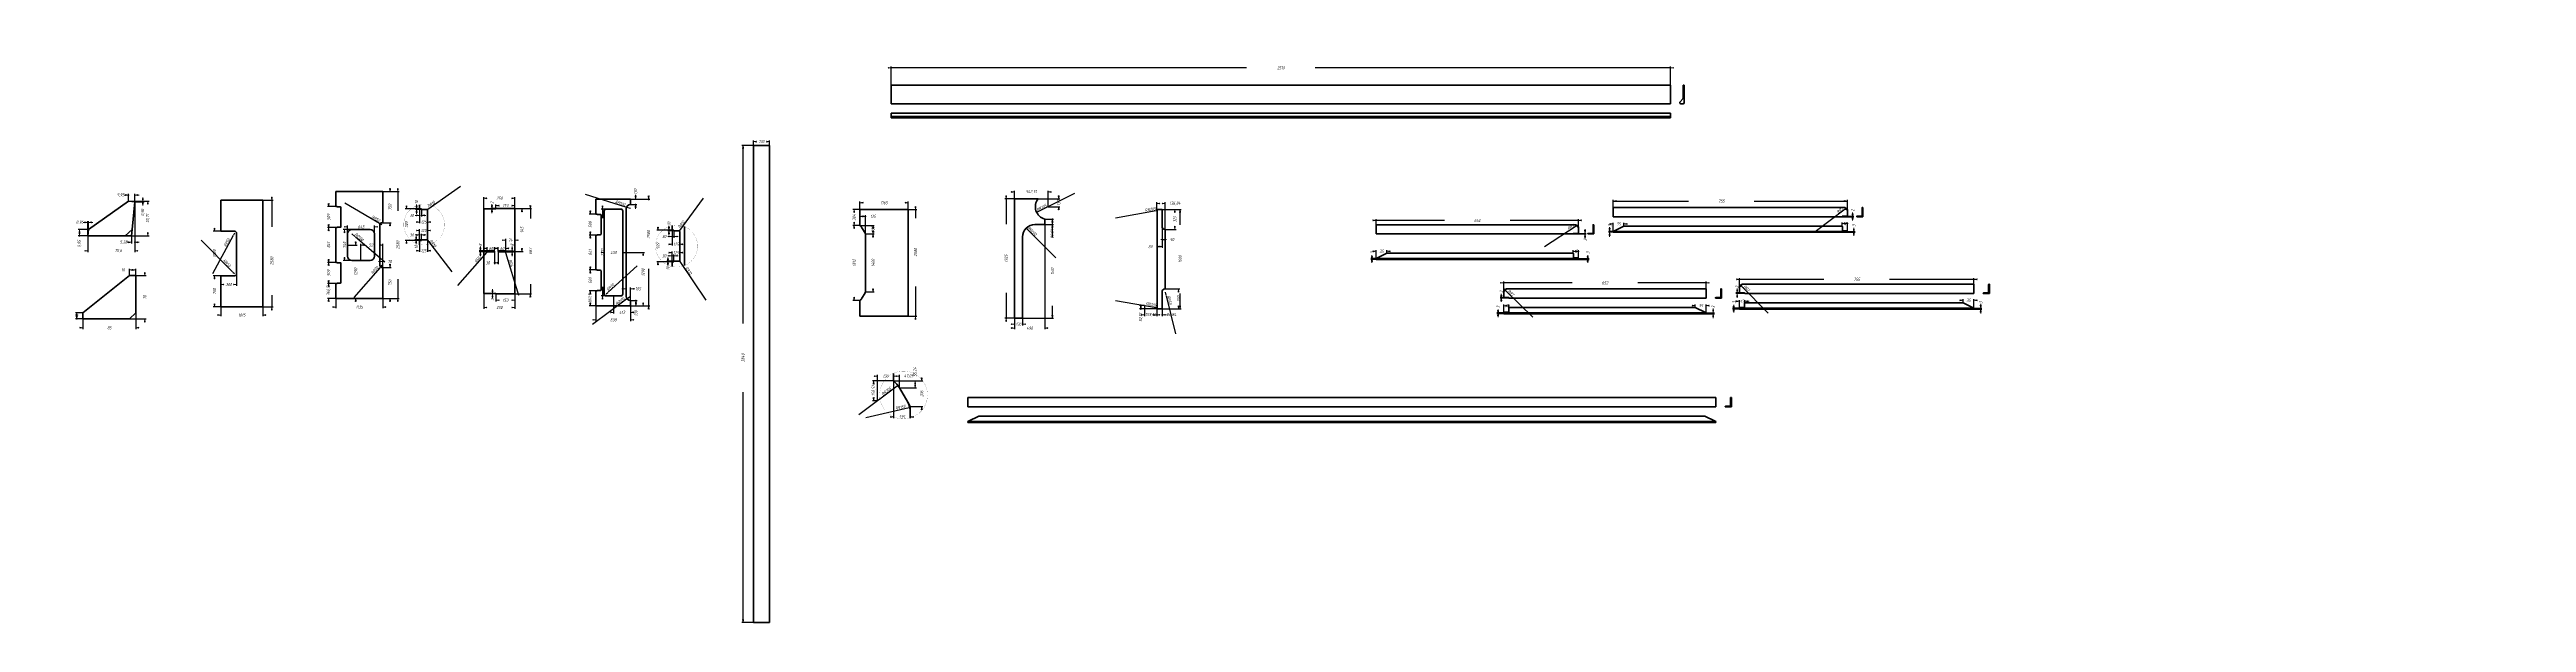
# Model space of a CAD drawing. Header units: millimetres. Extents: x 0 to 3990, y -446 to 477.
import ezdxf

# ---------------------------------------------------------------- set-up
doc = ezdxf.new("R2010")
doc.units = ezdxf.units.MM
for name, pattern in [('K5LT_BASIC', [0]), ('K5LT_THIN', [0]), ('K5LT_THIN_INCLUDED_TO_HATCHING', [0])]:
    doc.linetypes.add(name, pattern=pattern)
doc.layers.add('Системный слой', color=7, linetype='Continuous')
doc.layers.add('Системный слой (1)', color=7, linetype='Continuous', true_color=0x909090)
doc.styles.add('KDIMTEXTSTYLE', font='GOST_AU.SHX', dxfattribs={"width": 0.96, "oblique": 15, "height": 5})
doc.dimstyles.new('KDIMSTYLE (0.07)', dxfattribs={"dimtxt": 5, "dimasz": 1, "dimexe": 2, "dimexo": 0, "dimgap": 1, "dimtad": 1, "dimlfac": 15, "dimtxsty": 'KDIMTEXTSTYLE', "dimsah": 1, "dimcen": 0, "dimdle": 1, "dimadec": 0, "dimazin": 0, "dimtfac": 0.667, "dimtmove": 0, "dimatfit": 3, "dimfxl": 1, "dimtvp": 1, "dimtolj": 1, "dimtzin": 0, "dimarcsym": 0})
doc.dimstyles.new('KDIMSTYLE (0.10)', dxfattribs={"dimtxt": 5, "dimasz": 1, "dimexe": 2, "dimexo": 0, "dimgap": 1, "dimtad": 1, "dimlfac": 10, "dimtxsty": 'KDIMTEXTSTYLE', "dimsah": 1, "dimcen": 0, "dimdle": 1, "dimadec": 0, "dimazin": 0, "dimtfac": 0.667, "dimtmove": 0, "dimatfit": 3, "dimfxl": 1, "dimtvp": 1, "dimtolj": 1, "dimtzin": 0, "dimarcsym": 0})
doc.dimstyles.new('KDIMSTYLE (0.20)', dxfattribs={"dimtxt": 5, "dimasz": 1, "dimexe": 2, "dimexo": 0, "dimgap": 1, "dimtad": 1, "dimlfac": 5, "dimtxsty": 'KDIMTEXTSTYLE', "dimsah": 1, "dimcen": 0, "dimdle": 1, "dimadec": 0, "dimazin": 0, "dimtfac": 0.667, "dimtmove": 0, "dimatfit": 3, "dimfxl": 1, "dimtvp": 1, "dimtolj": 1, "dimtzin": 0, "dimarcsym": 0})
doc.dimstyles.new('KDIMSTYLE (0.50)', dxfattribs={"dimtxt": 5, "dimasz": 1, "dimexe": 2, "dimexo": 0, "dimgap": 1, "dimtad": 1, "dimlfac": 2, "dimtxsty": 'KDIMTEXTSTYLE', "dimsah": 1, "dimcen": 0, "dimdle": 1, "dimadec": 0, "dimazin": 0, "dimtfac": 0.667, "dimtmove": 0, "dimatfit": 3, "dimfxl": 1, "dimtvp": 1, "dimtolj": 1, "dimtzin": 0, "dimarcsym": 0})
doc.dimstyles.new('KDIMSTYLE (1.00)', dxfattribs={"dimtxt": 5, "dimasz": 1, "dimexe": 2, "dimexo": 0, "dimgap": 1, "dimtad": 1, "dimtxsty": 'KDIMTEXTSTYLE', "dimsah": 1, "dimcen": 0, "dimdle": 1, "dimadec": 0, "dimazin": 0, "dimtfac": 0.667, "dimtmove": 0, "dimatfit": 3, "dimfxl": 1, "dimtvp": 1, "dimtolj": 1, "dimtzin": 0, "dimarcsym": 0})

# ---------------------------------------------------------------- blocks, each defined once
blk = doc.blocks.new('KDIMARROW_01')
at = {"layer": 'Системный слой'}
blk.add_hatch(color=0, dxfattribs=at).paths.add_polyline_path([(-5, -0.7), (0, 0), (-5, 0.7), (-4.5, 0)])
at = {"layer": 'Системный слой', "color": 0, "linetype": 'K5LT_THIN', "lineweight": 18}
for p, q in [((-4.5, 0), (-5, 0.7)), ((-5, 0.7), (0, 0)), ((0, 0), (-5, -0.7)), ((-5, -0.7), (-4.5, 0))]:
    blk.add_line(p, q, dxfattribs=at)
at = {"layer": 'Системный слой (1)', "color": 0, "linetype": 'K5LT_THIN', "lineweight": 18}
blk.add_line((0, 0), (-1, 0), dxfattribs=at)
blk = doc.blocks.new('KDIMARROW_02')
at = {"layer": 'Системный слой'}
blk.add_hatch(color=0, dxfattribs=at).paths.add_polyline_path([(4.5, 0), (5, 0.7), (0, 0), (5, -0.7)])
at = {"layer": 'Системный слой', "color": 0, "linetype": 'K5LT_THIN', "lineweight": 18}
for p, q in [((5, 0.7), (0, 0)), ((0, 0), (5, -0.7)), ((0, 0), (7, 0)), ((4.5, 0), (5, 0.7)), ((5, -0.7), (4.5, 0))]:
    blk.add_line(p, q, dxfattribs=at)
at = {"layer": 'Системный слой (1)', "color": 0, "linetype": 'K5LT_THIN', "lineweight": 18}
blk.add_line((0, 0), (-1, 0), dxfattribs=at)

msp = doc.modelspace()

# ---------------------------------------------------------------- linework, layer by layer
at = {"layer": 'Системный слой (1)', "color": 5, "linetype": 'K5LT_BASIC', "lineweight": 60, "true_color": 0x0000ff}
for p, q in [((1355.93438, 419.35641), (1355.93438, 391.35641)), ((1355.93438, 419.35641), (2610.93438, 419.35641)), ((2610.93438, 419.35641), (2610.93438, 391.35641)), ((2631.43438, 419.35641), (2633.43438, 419.35641)), ((2631.43438, 398.51327), (2631.43438, 419.35641)), ((2633.43438, 419.35641), (2633.43438, 391.35641)), ((1355.93438, 391.35641), (1355.93438, 389.35641)), ((1355.93438, 389.35641), (2610.93438, 389.35641)), ((1355.93438, 374.35641), (2610.93438, 374.35641)), ((1355.93438, 374.35641), (1355.93438, 373.77062)), ((1355.93438, 373.77062), (1355.93438, 369.4422)), ((1355.93438, 369.4422), (1355.93438, 368.85641)), ((1355.93438, 368.85641), (1355.93438, 366.85641)), ((1355.93438, 368.85641), (2610.93438, 368.85641)), ((1355.93438, 366.85641), (2610.93438, 366.85641)), ((2610.93438, 391.35641), (2610.93438, 389.35641)), ((2610.93438, 374.35641), (2610.93438, 373.77062)), ((2610.93438, 373.77062), (2610.93438, 369.4422)), ((2610.93438, 369.4422), (2610.93438, 368.85641)), ((2610.93438, 368.85641), (2610.93438, 366.85641)), ((2626.52016, 392.77062), (2630.84859, 397.09905)), ((2631.43438, 389.35641), (2627.93438, 389.35641)), ((1133.89825, 322.13244), (1133.89825, -445.86756)), ((1159.89825, 322.13244), (1133.89825, 322.13244)), ((1159.89825, -445.86756), (1159.89825, 322.13244)), ((461.17085, 247.91692), (461.17085, 223.88358)), ((536.83752, 247.91692), (461.17085, 247.91692)), ((536.83752, 197.91692), (536.83752, 247.91692)), ((127.40946, 232.56692), (62.71926, 186.81484)), ((137.36328, 231.60707), (127.40946, 232.56692)), ((133.04396, 186.81484), (137.36328, 231.60707)), ((343.50639, 234.25025), (275.83972, 234.25025)), ((275.83972, 234.25025), (275.83972, 184.25025)), ((343.50639, 62.25025), (343.50639, 234.25025)), ((463.17085, 223.88358), (461.17085, 223.88358)), ((463.17085, 223.21692), (463.17085, 223.88358)), ((468.83752, 223.21692), (463.17085, 223.21692)), ((469.50418, 191.28358), (469.50418, 222.55025)), ((596.20198, 226.82458), (596.20198, 220.26662)), ((599.20198, 220.26662), (596.20198, 220.26662)), ((599.20198, 219.26662), (599.20198, 220.26662)), ((607.70198, 219.26662), (599.20198, 219.26662)), ((608.70198, 171.36662), (608.70198, 218.26662)), ((699.63073, 220.20025), (719.03073, 220.20025)), ((699.63073, 220.20025), (699.63073, 83.80025)), ((719.03073, 220.20025), (719.03073, 220.60025)), ((749.63073, 220.60025), (719.03073, 220.60025)), ((749.63073, 83.20025), (749.63073, 220.60025)), ((880.12015, 235.88329), (880.12015, 211.84996)), ((935.98682, 235.88329), (880.12015, 235.88329)), ((882.12015, 211.84996), (880.12015, 211.84996)), ((882.12015, 211.18329), (882.12015, 211.84996)), ((887.78682, 211.18329), (882.12015, 211.18329)), ((888.45348, 179.24996), (888.45348, 210.51662)), ((893.45348, 216.54996), (893.45348, 83.21662)), ((920.12015, 219.88329), (896.78682, 219.88329)), ((923.45348, 83.21662), (923.45348, 216.54996)), ((928.98682, 79.21662), (928.98682, 220.54996)), ((935.65348, 227.21662), (935.98682, 227.21662)), ((935.98682, 227.21662), (935.98682, 235.88329)), ((1383.1572, 219.113), (1305.49054, 219.113)), ((1305.49054, 219.113), (1305.49054, 193.51285)), ((1383.1572, 47.113), (1383.1572, 219.113)), ((1554.2976, 236.41034), (1592.69783, 236.41034)), ((1554.2976, 43.91034), (1554.2976, 236.41034)), ((1603.2976, 203.59428), (1603.2976, 194.91034)), ((1783.46828, 219.1897), (1792.15223, 219.1897)), ((1784.15223, 213.9386), (1784.15223, 64.4408)), ((1792.15223, 219.1897), (1792.15223, 192.1897)), ((2518.64091, 207.38933), (2518.64091, 222.38933)), ((2518.64091, 222.38933), (2892.64091, 222.38933)), ((2518.64091, 207.38933), (2887.64091, 207.38933)), ((2887.64091, 207.88933), (2887.64091, 207.38933)), ((2895.14091, 208.38933), (2888.14091, 208.38933)), ((2896.14091, 209.38933), (2896.14091, 218.88933)), ((2911.14091, 207.88933), (2911.14091, 207.38933)), ((2911.14091, 207.38933), (2919.64091, 207.38933)), ((2911.64091, 208.38933), (2918.64091, 208.38933)), ((2919.64091, 221.88933), (2919.64091, 209.38933)), ((2919.64091, 207.38933), (2919.64091, 209.38933)), ((2919.64091, 207.38933), (2921.14091, 207.38933)), ((2921.14091, 222.38933), (2920.14091, 222.38933)), ((2921.14091, 207.38933), (2921.14091, 222.38933)), ((62.71926, 186.81484), (61.75941, 176.86101)), ((61.75941, 176.86101), (122.08411, 176.86101)), ((122.08411, 176.86101), (133.04396, 186.81484)), ((122.08411, 176.86101), (132.08411, 176.86101)), ((133.04396, 186.81484), (132.08411, 176.86101)), ((297.83972, 184.25025), (275.83972, 184.25025)), ((301.17306, 115.58358), (301.17306, 180.91692)), ((461.17085, 189.95025), (461.17085, 133.88358)), ((461.17085, 189.95025), (463.17085, 189.95025)), ((463.17085, 189.95025), (463.17085, 190.61692)), ((463.17085, 190.61692), (468.83752, 190.61692)), ((480.20418, 180.08358), (480.20418, 143.75025)), ((516.53752, 186.75025), (486.87085, 186.75025)), ((523.20418, 143.75025), (523.20418, 180.08358)), ((532.17085, 194.58358), (532.17085, 129.25025)), ((536.83752, 197.91692), (535.50418, 197.91692)), ((596.20198, 169.36662), (596.20198, 162.80867)), ((596.20198, 169.36662), (599.20198, 169.36662)), ((599.20198, 169.36662), (599.20198, 170.36662)), ((599.20198, 170.36662), (607.70198, 170.36662)), ((880.12015, 177.91662), (880.12015, 121.84996)), ((880.12015, 177.91662), (882.12015, 177.91662)), ((882.12015, 178.58329), (887.78682, 178.58329)), ((882.12015, 177.91662), (882.12015, 178.58329)), ((1002.8167, 193.3313), (1002.8167, 185.74996)), ((1005.8167, 185.74996), (1002.8167, 185.74996)), ((1005.8167, 184.74996), (1005.8167, 185.74996)), ((1014.3167, 184.74996), (1005.8167, 184.74996)), ((1015.3167, 136.84996), (1015.3167, 183.74996)), ((1022.8167, 191.62199), (1022.8167, 128.97792)), ((1313.1291, 182.11438), (1308.62991, 189.83002)), ((1313.1291, 182.11438), (1314.49054, 179.77967)), ((1314.49054, 177.077), (1314.49054, 179.77967)), ((1314.49054, 89.149), (1314.49054, 177.077)), ((1567.2976, 174.91034), (1567.2976, 43.91034)), ((1603.2976, 194.91034), (1587.2976, 194.91034)), ((1797.15223, 187.1897), (1797.15223, 91.1897)), ((2136.88578, 179.6897), (2136.88578, 194.6897)), ((2459.38578, 194.6897), (2136.88578, 194.6897)), ((2454.38578, 179.6897), (2136.88578, 179.6897)), ((2454.38578, 179.6897), (2454.38578, 180.1897)), ((2454.88578, 180.6897), (2461.88578, 180.6897)), ((2462.88578, 181.6897), (2462.88578, 191.1897)), ((2477.88578, 180.1897), (2477.88578, 179.6897)), ((2477.88578, 179.6897), (2486.38578, 179.6897)), ((2485.38578, 180.6897), (2478.38578, 180.6897)), ((2486.38578, 194.1897), (2486.38578, 181.6897)), ((2486.38578, 181.6897), (2486.38578, 179.6897)), ((2486.38578, 179.6897), (2487.88578, 179.6897)), ((2487.88578, 194.6897), (2486.88578, 194.6897)), ((2487.88578, 179.6897), (2487.88578, 194.6897)), ((2518.64091, 183.88933), (2520.69974, 184.88933)), ((2518.64091, 183.38933), (2518.64091, 183.88933)), ((2518.64091, 183.88933), (2892.67681, 183.88933)), ((2518.64091, 182.38933), (2518.64091, 183.38933)), ((2518.64091, 182.38933), (2892.64091, 182.38933)), ((2535.1115, 191.88933), (2520.69974, 184.88933)), ((2536.14091, 192.38933), (2535.1115, 191.88933)), ((2536.14091, 192.38933), (2887.64091, 192.38933)), ((2887.64091, 192.38933), (2888.14091, 191.88933)), ((2888.14091, 184.88933), (2888.14091, 191.88933)), ((2888.14091, 184.88933), (2895.14091, 184.88933)), ((2892.64091, 183.38933), (2892.64091, 182.38933)), ((2892.64091, 182.38933), (2896.14091, 182.38933)), ((2892.67681, 183.88933), (2896.14091, 183.88933)), ((2896.14091, 183.88933), (2895.14091, 184.88933)), ((2896.14091, 183.88933), (2896.14091, 182.38933)), ((463.17085, 133.88358), (461.17085, 133.88358)), ((463.17085, 133.21692), (463.17085, 133.88358)), ((468.83752, 133.21692), (463.17085, 133.21692)), ((469.50418, 101.28358), (469.50418, 132.55025)), ((486.87085, 137.08358), (516.53752, 137.08358)), ((535.50418, 125.91692), (536.83752, 125.91692)), ((536.83752, 75.91692), (536.83752, 125.91692)), ((716.03073, 152.40025), (705.63073, 152.40025)), ((705.63073, 150.80025), (716.03073, 150.80025)), ((734.03073, 152.40025), (723.63073, 152.40025)), ((723.63073, 150.80025), (734.03073, 150.80025)), ((882.12015, 121.84996), (880.12015, 121.84996)), ((882.12015, 121.18329), (882.12015, 121.84996)), ((887.78682, 121.18329), (882.12015, 121.18329)), ((888.45348, 89.24996), (888.45348, 120.51662)), ((1002.8167, 134.84996), (1002.8167, 127.26861)), ((1002.8167, 134.84996), (1005.8167, 134.84996)), ((1005.8167, 134.84996), (1005.8167, 135.84996)), ((1005.8167, 135.84996), (1014.3167, 135.84996)), ((2136.88578, 140.1897), (2138.94461, 141.1897)), ((2459.42168, 140.1897), (2136.88578, 140.1897)), ((2136.88578, 139.6897), (2136.88578, 140.1897)), ((2136.88578, 138.6897), (2136.88578, 139.6897)), ((2459.38578, 138.6897), (2136.88578, 138.6897)), ((2138.94461, 141.1897), (2153.35637, 148.1897)), ((2154.38578, 148.6897), (2153.35637, 148.1897)), ((2454.38578, 148.6897), (2154.38578, 148.6897)), ((2454.88578, 148.1897), (2454.38578, 148.6897)), ((2454.88578, 141.1897), (2454.88578, 148.1897)), ((2461.88578, 141.1897), (2454.88578, 141.1897)), ((2459.38578, 139.6897), (2459.38578, 138.6897)), ((2459.38578, 138.6897), (2462.88578, 138.6897)), ((2462.88578, 140.1897), (2459.42168, 140.1897)), ((2461.88578, 141.1897), (2462.88578, 140.1897)), ((2462.88578, 140.1897), (2462.88578, 138.6897)), ((53.78613, 52.82056), (128.78613, 112.82056)), ((128.78613, 112.82056), (138.78613, 112.82056)), ((138.78613, 112.82056), (138.78613, 52.82056)), ((275.83972, 112.25025), (297.83972, 112.25025)), ((275.83972, 112.25025), (275.83972, 62.25025)), ((461.17085, 99.95025), (461.17085, 75.91692)), ((461.17085, 99.95025), (463.17085, 99.95025)), ((463.17085, 100.61692), (468.83752, 100.61692)), ((463.17085, 99.95025), (463.17085, 100.61692)), ((719.03073, 83.80025), (699.63073, 83.80025)), ((719.03073, 83.20025), (719.03073, 83.80025)), ((719.03073, 83.20025), (749.63073, 83.20025)), ((880.12015, 87.91662), (880.12015, 63.88329)), ((880.12015, 87.91662), (882.12015, 87.91662)), ((882.12015, 88.58329), (887.78682, 88.58329)), ((882.12015, 87.91662), (882.12015, 88.58329)), ((896.78682, 79.88329), (920.12015, 79.88329)), ((1308.62991, 76.39598), (1313.1291, 84.11162)), ((1313.1291, 84.11162), (1314.49054, 86.44633)), ((1314.49054, 89.149), (1314.49054, 86.44633)), ((1792.15223, 59.1897), (1792.15223, 86.1897)), ((2342.4855, 78.22515), (2342.4855, 87.72515)), ((2345.9855, 91.22515), (2668.4855, 91.22515)), ((2668.4855, 76.22515), (2668.4855, 91.22515)), ((2691.9855, 87.72515), (2691.9855, 90.72515)), ((2691.9855, 87.72515), (2691.9855, 78.22515)), ((2691.9855, 87.72515), (2693.4855, 87.72515)), ((2692.4855, 91.22515), (2693.4855, 91.22515)), ((2693.4855, 91.22515), (2693.4855, 87.72515)), ((2693.4855, 78.22515), (2693.4855, 87.72515)), ((2722.39091, 85.72515), (2722.39091, 95.22515)), ((2723.39091, 84.72515), (2730.39091, 84.72515)), ((3099.89091, 98.72515), (2725.89091, 98.72515)), ((2730.89091, 84.22515), (2730.89091, 83.72515)), ((3099.89091, 83.72515), (2730.89091, 83.72515)), ((3099.89091, 83.72515), (3099.89091, 98.72515)), ((3114.89091, 83.72515), (3114.89091, 84.22515)), ((3124.89091, 83.72515), (3114.89091, 83.72515)), ((3122.39091, 84.72515), (3115.39091, 84.72515)), ((3124.89091, 84.72515), (3122.39091, 84.72515)), ((3123.39091, 98.22515), (3123.39091, 95.22515)), ((3123.39091, 95.22515), (3123.39091, 85.72515)), ((3123.39091, 95.22515), (3124.89091, 95.22515)), ((3123.89091, 98.72515), (3124.89091, 98.72515)), ((3124.89091, 95.22515), (3124.89091, 98.72515)), ((3124.89091, 85.72515), (3124.89091, 95.22515)), ((3124.89091, 85.72515), (3124.89091, 84.72515)), ((3124.89091, 84.22515), (3124.89091, 84.72515)), ((3124.89091, 84.22515), (3124.89091, 83.72515)), ((53.78613, 42.82056), (53.78613, 52.82056)), ((128.78613, 42.82056), (53.78613, 42.82056)), ((138.78613, 52.82056), (128.78613, 42.82056)), ((275.83972, 62.25025), (343.50639, 62.25025)), ((461.17085, 75.91692), (536.83752, 75.91692)), ((880.12015, 63.88329), (935.98682, 63.88329)), ((935.98682, 72.54996), (935.65348, 72.54996)), ((935.98682, 63.88329), (935.98682, 72.54996)), ((1305.49054, 72.71315), (1305.49054, 47.113)), ((1305.49054, 47.113), (1383.1572, 47.113)), ((1567.2976, 43.91034), (1554.2976, 43.91034)), ((1783.46828, 59.1897), (1792.15223, 59.1897)), ((2343.4855, 53.72515), (2342.4855, 52.72515)), ((2342.4855, 52.72515), (2345.9496, 52.72515)), ((2342.4855, 52.72515), (2342.4855, 51.22515)), ((2345.9855, 51.22515), (2342.4855, 51.22515)), ((2350.4855, 77.22515), (2343.4855, 77.22515)), ((2343.4855, 53.72515), (2350.4855, 53.72515)), ((2345.9496, 52.72515), (2668.4855, 52.72515)), ((2345.9855, 52.22515), (2345.9855, 51.22515)), ((2345.9855, 51.22515), (2668.4855, 51.22515)), ((2350.4855, 60.72515), (2350.9855, 61.22515)), ((2350.4855, 53.72515), (2350.4855, 60.72515)), ((2350.9855, 76.22515), (2350.9855, 76.72515)), ((2350.9855, 76.22515), (2668.4855, 76.22515)), ((2350.9855, 61.22515), (2650.9855, 61.22515)), ((2650.9855, 61.22515), (2652.01491, 60.72515)), ((2666.42667, 53.72515), (2652.01491, 60.72515)), ((2668.4855, 52.72515), (2666.42667, 53.72515)), ((2668.4855, 52.22515), (2668.4855, 52.72515)), ((2668.4855, 51.22515), (2668.4855, 52.22515)), ((2683.4855, 76.72515), (2683.4855, 76.22515)), ((2693.4855, 76.22515), (2683.4855, 76.22515)), ((2690.9855, 77.22515), (2683.9855, 77.22515)), ((2693.4855, 77.22515), (2690.9855, 77.22515)), ((2693.4855, 77.22515), (2693.4855, 78.22515)), ((2693.4855, 77.22515), (2693.4855, 76.72515)), ((2693.4855, 76.22515), (2693.4855, 76.72515)), ((2722.39091, 60.22515), (2723.39091, 61.22515)), ((2725.85502, 60.22515), (2722.39091, 60.22515)), ((2722.39091, 60.22515), (2722.39091, 58.72515)), ((2722.39091, 58.72515), (2725.89091, 58.72515)), ((2730.39091, 61.22515), (2723.39091, 61.22515)), ((3099.89091, 60.22515), (2725.85502, 60.22515)), ((2725.89091, 59.72515), (2725.89091, 58.72515)), ((3099.89091, 58.72515), (2725.89091, 58.72515)), ((2730.89091, 68.72515), (2730.39091, 68.22515)), ((2730.39091, 61.22515), (2730.39091, 68.22515)), ((3082.39091, 68.72515), (2730.89091, 68.72515)), ((3082.39091, 68.72515), (3083.42033, 68.22515)), ((3083.42033, 68.22515), (3097.83209, 61.22515)), ((3099.89091, 60.22515), (3097.83209, 61.22515)), ((3099.89091, 59.72515), (3099.89091, 60.22515)), ((3099.89091, 58.72515), (3099.89091, 59.72515)), ((1359.55056, -44.71044), (1359.55056, -57.01334)), ((1382.46626, -91.20874), (1368.96868, -68.06183)), ((1382.46626, -91.20874), (1386.55056, -98.21288)), ((1386.55056, -106.32087), (1386.55056, -98.21288)), ((1386.55056, -116.56438), (1386.55056, -106.32087)), ((1479.2498, -83.70874), (1479.2498, -98.70874)), ((1479.2498, -83.70874), (2684.2498, -83.70874)), ((1479.2498, -98.70874), (2684.2498, -98.70874)), ((1481.30863, -121.20874), (1495.72039, -114.20874)), ((1496.7498, -113.70874), (1495.72039, -114.20874)), ((1496.7498, -113.70874), (2666.7498, -113.70874)), ((2667.77921, -114.20874), (2666.7498, -113.70874)), ((2667.77921, -114.20874), (2682.19098, -121.20874)), ((2684.2498, -83.70874), (2684.2498, -98.70874)), ((2699.2498, -98.20874), (2699.2498, -98.70874)), ((2699.2498, -98.70874), (2707.7498, -98.70874)), ((2706.7498, -97.70874), (2699.7498, -97.70874)), ((2707.7498, -96.70874), (2707.7498, -84.20874)), ((2707.7498, -98.70874), (2707.7498, -96.70874)), ((2709.2498, -98.70874), (2707.7498, -98.70874)), ((2708.2498, -83.70874), (2709.2498, -83.70874)), ((2709.2498, -83.70874), (2709.2498, -98.70874)), ((1479.2498, -122.20874), (1481.30863, -121.20874)), ((1479.2498, -122.20874), (1479.2498, -122.70874)), ((1479.2498, -122.20874), (2684.2498, -122.20874)), ((1479.2498, -122.70874), (1479.2498, -123.70874)), ((1479.2498, -123.70874), (2684.2498, -123.70874)), ((2682.19098, -121.20874), (2684.2498, -122.20874)), ((2684.2498, -122.20874), (2684.2498, -122.70874)), ((2684.2498, -122.70874), (2684.2498, -123.70874)), ((1133.89825, -445.86756), (1159.89825, -445.86756))]:
    msp.add_line(p, q, dxfattribs=at)
at = {"layer": 'Системный слой (1)', "color": 7, "linetype": 'K5LT_THIN_INCLUDED_TO_HATCHING', "const_width": 0.18}
for points in [[(636.27074, 194.81662, 1), (570.63321, 194.81662, 1)], [(1043.88434, 160.29996, 1), (976.24907, 160.29996, 1)], [(1414.20271, -79.63529, 1), (1337.23223, -79.63529, 1)]]:
    msp.add_lwpolyline(points, format="xyb", close=True, dxfattribs=at)
at = {"layer": 'Системный слой (1)', "color": 5, "linetype": 'K5LT_BASIC', "lineweight": 60, "true_color": 0x0000ff}
for centre, radius, start, end in [((2627.93438, 391.35641), 2, 135, 270), ((2629.43438, 398.51327), 2, 315, 0), ((2631.43438, 391.35641), 2, 270, 0), ((468.83752, 222.55025), 0.66667, 0, 90), ((607.70198, 218.26662), 1, 0, 90), ((887.78682, 210.51662), 0.66667, 0, 90), ((896.78682, 216.54996), 3.33333, 90, 180), ((920.12015, 216.54996), 3.33333, 0, 90), ((935.65348, 220.54996), 6.66667, 90, 180), ((1608.5487, 223.41034), 20.5, 140.64330107, 255.15819305), ((1763.65223, 213.9386), 20.5, 0, 14.84180695), ((2888.14091, 207.88933), 0.5, 90, 180), ((2896.14091, 222.38933), 3.5, 180, 270), ((2895.14091, 209.38933), 1, 270, 0), ((2911.64091, 207.88933), 0.5, 90, 180), ((2918.64091, 209.38933), 1, 270, 0), ((2920.14091, 221.88933), 0.5, 90, 180), ((297.83972, 180.91692), 3.33333, 0, 90), ((468.83752, 191.28358), 0.66667, 270, 0), ((486.87085, 180.08358), 6.66667, 90, 180), ((516.53752, 180.08358), 6.66667, 0, 90), ((535.50418, 194.58358), 3.33333, 90, 180), ((607.70198, 171.36662), 1, 270, 0), ((887.78682, 179.24996), 0.66667, 270, 0), ((1014.3167, 183.74996), 1, 0, 90), ((1296.82387, 182.9456), 13.66667, 30.24759659, 50.64330107), ((1304.49054, 177.077), 10, 0, 30.24759659), ((1587.2976, 174.91034), 20, 90, 180), ((1797.15223, 192.1897), 5, 180, 270), ((2454.88578, 180.1897), 0.5, 90, 180), ((2462.88578, 194.6897), 3.5, 180, 270), ((2461.88578, 181.6897), 1, 270, 0), ((2478.38578, 180.1897), 0.5, 90, 180), ((2485.38578, 181.6897), 1, 270, 0), ((2486.88578, 194.1897), 0.5, 90, 180), ((468.83752, 132.55025), 0.66667, 0, 90), ((486.87085, 143.75025), 6.66667, 180, 270), ((516.53752, 143.75025), 6.66667, 270, 0), ((535.50418, 129.25025), 3.33333, 180, 270), ((705.63073, 151.60025), 0.8, 90, 270), ((716.03073, 151.60025), 0.8, 270, 90), ((723.63073, 151.60025), 0.8, 90, 270), ((734.03073, 151.60025), 0.8, 270, 90), ((887.78682, 120.51662), 0.66667, 0, 90), ((1014.3167, 136.84996), 1, 270, 0), ((297.83972, 115.58358), 3.33333, 270, 0), ((468.83752, 101.28358), 0.66667, 270, 0), ((887.78682, 89.24996), 0.66667, 270, 0), ((896.78682, 83.21662), 3.33333, 180, 270), ((920.12015, 83.21662), 3.33333, 270, 0), ((1304.49054, 89.149), 10, 329.75240341, 0), ((1797.15223, 86.1897), 5, 90, 180), ((2342.4855, 91.22515), 3.5, 270, 0), ((2692.4855, 90.72515), 0.5, 90, 180), ((2722.39091, 98.72515), 3.5, 270, 0), ((2723.39091, 85.72515), 1, 180, 270), ((2730.39091, 84.22515), 0.5, 0, 90), ((3115.39091, 84.22515), 0.5, 90, 180), ((3122.39091, 85.72515), 1, 270, 0), ((3123.89091, 98.22515), 0.5, 90, 180), ((935.65348, 79.21662), 6.66667, 180, 270), ((1296.82387, 83.2804), 13.66667, 309.35669893, 329.75240341), ((1763.65223, 64.4408), 20.5, 345.15819305, 0), ((2343.4855, 78.22515), 1, 180, 270), ((2350.4855, 76.72515), 0.5, 0, 90), ((2683.9855, 76.72515), 0.5, 90, 180), ((2690.9855, 78.22515), 1, 270, 0), ((1333.55056, -88.71508), 41, 30.24759659, 50.64330107), ((1356.55056, -106.32087), 30, 0, 30.24759659), ((2699.7498, -98.20874), 0.5, 90, 180), ((2706.7498, -96.70874), 1, 270, 0), ((2708.2498, -84.20874), 0.5, 90, 180)]:
    msp.add_arc(centre, radius, start, end, dxfattribs=at)
for points, knots in [([(2892.64091, 183.38933), (2892.64091, 183.43565), (2892.64088, 183.52792), (2892.64129, 183.63929), (2892.64295, 183.72262), (2892.64566, 183.78176), (2892.64941, 183.82163), (2892.65742, 183.87168), (2892.66679, 183.88933), (2892.67681, 183.88933)], [0, 0, 0, 0, 1.7630667398, 3.5233358711, 4.6040328638, 5.7051673921, 6.7731424042, 7.35964758, 10, 10, 10, 10]), ([(2459.42168, 140.1897), (2459.41594, 140.1897), (2459.4077, 140.18183), (2459.40056, 140.15836), (2459.39681, 140.13825), (2459.39456, 140.12222), (2459.39212, 140.09917), (2459.38927, 140.05964), (2459.38729, 140.00269), (2459.38616, 139.92712), (2459.38582, 139.84895), (2459.38578, 139.76553), (2459.38578, 139.7141), (2459.38578, 139.6897)], [0, 0, 0, 0, 2.115008333, 3.5156012608, 4.1026855507, 4.7250436432, 5.3179109364, 6.4086619889, 8.2108702601, 9.4280413248, 11.2720671673, 12.7160120984, 14, 14, 14, 14]), ([(2345.9496, 52.72515), (2345.95534, 52.72515), (2345.96358, 52.71728), (2345.97072, 52.69381), (2345.97447, 52.6737), (2345.97672, 52.65767), (2345.97916, 52.63462), (2345.98201, 52.59509), (2345.98399, 52.53814), (2345.98511, 52.46257), (2345.98546, 52.3844), (2345.9855, 52.30098), (2345.9855, 52.24955), (2345.9855, 52.22515)], [0, 0, 0, 0, 2.1150083329, 3.5156012607, 4.1026855507, 4.7250436433, 5.3179109365, 6.4086619888, 8.2108702601, 9.4280413246, 11.272067166, 12.7160120963, 14, 14, 14, 14]), ([(2725.89091, 59.72515), (2725.89091, 59.77148), (2725.89095, 59.86374), (2725.89054, 59.97512), (2725.88887, 60.05844), (2725.88617, 60.11758), (2725.88242, 60.15745), (2725.87441, 60.20751), (2725.86504, 60.22515), (2725.85502, 60.22515)], [0, 0, 0, 0, 1.7630667399, 3.5233358711, 4.6040328639, 5.7051673921, 6.7731424042, 7.35964758, 10, 10, 10, 10])]:
    msp.add_open_spline(points, degree=3, knots=knots, dxfattribs=at)

# ---------------------------------------------------------------- dimensions: what is measured, and where the dimension line sits
at = {"layer": 'Системный слой (1)', "color": 7}
for base, p1, p2, location, dimstyle, override in [((1355.93438, 447.27287), (2610.93438, 419.35641), (1355.93438, 419.35641), (1983.43438, 447.27287), 'KDIMSTYLE (0.50)', {"dimexo": 0, "dimpost": '\\H5.0;\\W0.965;\\Q15;<>', "dimblk1": 'KDIMARROW_01', "dimblk2": 'KDIMARROW_01', "dimse1": 0, "dimse2": 0, "dimclrt": 7, "dimtolj": 1}), ((1159.89825, 328.52013), (1133.89825, 322.13244), (1159.89825, 322.13244), (1146.89825, 328.52013), 'KDIMSTYLE (0.20)', {"dimexo": 0, "dimpost": '\\H5.0;\\W0.965;\\Q15;<>', "dimblk1": 'KDIMARROW_01', "dimblk2": 'KDIMARROW_01', "dimse1": 0, "dimse2": 0, "dimclrt": 7, "dimtolj": 1}), ((137.36328, 242.44922), (127.40946, 232.56692), (137.36328, 231.60707), (114.42931, 242.44922), 'KDIMSTYLE (1.00)', {"dimexo": 0, "dimpost": '\\H5.0;\\W0.965;\\Q15;<>', "dimblk1": 'KDIMARROW_02', "dimblk2": 'KDIMARROW_02', "dimse1": 0, "dimse2": 0, "dimclrt": 7, "dimtolj": 1}), ((749.63073, 237.23437), (699.63073, 220.20025), (749.63073, 220.60025), (724.63073, 237.23437), 'KDIMSTYLE (0.20)', {"dimexo": 0, "dimpost": '\\H5.0;\\W0.965;\\Q15;<>', "dimblk1": 'KDIMARROW_01', "dimblk2": 'KDIMARROW_01', "dimse1": 0, "dimse2": 0, "dimclrt": 7, "dimtolj": 1}), ((1554.2976, 247.40402), (1608.5487, 223.41034), (1554.2976, 236.41034), (1581.42315, 247.40402), 'KDIMSTYLE (0.10)', {"dimexo": 0, "dimpost": '\\H5.0;\\W0.965;\\Q15;<>', "dimblk1": 'KDIMARROW_01', "dimblk2": 'KDIMARROW_01', "dimse1": 0, "dimse2": 0, "dimclrt": 7, "dimtolj": 1}), ((2896.14091, 232.74518), (2518.64091, 222.38933), (2896.14091, 218.88933), (2693.14091, 232.74518), 'KDIMSTYLE (0.50)', {"dimexo": 0, "dimpost": '\\H5.0;\\W0.965;\\Q15;<>', "dimblk1": 'KDIMARROW_01', "dimblk2": 'KDIMARROW_01', "dimse1": 0, "dimse2": 0, "dimclrt": 7, "dimtolj": 1}), ((61.75941, 198.36937), (62.71926, 186.81484), (61.75941, 176.86101), (48.55693, 198.36937), 'KDIMSTYLE (1.00)', {"dimexo": 0, "dimpost": '\\H5.0;\\W0.965;\\Q15;<>', "dimblk1": 'KDIMARROW_02', "dimblk2": 'KDIMARROW_02', "dimse1": 0, "dimse2": 0, "dimclrt": 7, "dimtolj": 1}), ((61.75941, 152.49661), (137.36328, 231.60707), (61.75941, 176.86101), (110.75941, 152.49661), 'KDIMSTYLE (1.00)', {"dimexo": 0, "dimpost": '\\H5.0;\\W0.965;\\Q15;<>', "dimblk1": 'KDIMARROW_01', "dimblk2": 'KDIMARROW_01', "dimse1": 0, "dimse2": 0, "dimclrt": 7, "dimtolj": 1}), ((137.36328, 166.41072), (132.08411, 176.86101), (137.36328, 231.60707), (119.06567, 166.41072), 'KDIMSTYLE (1.00)', {"dimexo": 0, "dimpost": '\\H5.0;\\W0.965;\\Q15;<>', "dimblk1": 'KDIMARROW_02', "dimblk2": 'KDIMARROW_02', "dimse1": 0, "dimse2": 0, "dimclrt": 7, "dimtolj": 1}), ((599.20198, 209.61751), (596.20198, 220.26662), (599.20198, 219.26662), (583.31541, 209.61751), 'KDIMSTYLE (0.10)', {"dimexo": 0, "dimpost": '\\H5.0;\\W0.965;\\Q15;<>', "dimblk1": 'KDIMARROW_02', "dimblk2": 'KDIMARROW_02', "dimse1": 0, "dimse2": 0, "dimclrt": 7, "dimtolj": 1}), ((596.20198, 198.91692), (608.70198, 218.26662), (596.20198, 220.26662), (602.45198, 198.91692), 'KDIMSTYLE (0.10)', {"dimexo": 0, "dimpost": '\\H5.0;\\W0.965;\\Q15;<>', "dimblk1": 'KDIMARROW_01', "dimblk2": 'KDIMARROW_01', "dimse1": 0, "dimse2": 0, "dimclrt": 7, "dimtolj": 1}), ((749.63073, 225.43257), (719.03073, 220.60025), (749.63073, 220.60025), (734.33073, 225.43257), 'KDIMSTYLE (0.20)', {"dimexo": 0, "dimpost": '\\H5.0;\\W0.965;\\Q15;<>', "dimblk1": 'KDIMARROW_01', "dimblk2": 'KDIMARROW_01', "dimse1": 0, "dimse2": 0, "dimclrt": 7, "dimtolj": 1}), ((1305.49054, 208.05231), (1314.49054, 177.077), (1305.49054, 193.51285), (1326.27699, 208.05231), 'KDIMSTYLE (0.07)', {"dimexo": 0, "dimpost": '\\H5.0;\\W0.965;\\Q15;<>', "dimblk1": 'KDIMARROW_02', "dimblk2": 'KDIMARROW_02', "dimse1": 0, "dimse2": 0, "dimclrt": 7, "dimtolj": 1}), ((1383.1572, 230.09141), (1305.49054, 219.113), (1383.1572, 219.113), (1344.32387, 230.09141), 'KDIMSTYLE (0.07)', {"dimexo": 0, "dimpost": '\\H5.0;\\W0.965;\\Q15;<>', "dimblk1": 'KDIMARROW_01', "dimblk2": 'KDIMARROW_01', "dimse1": 0, "dimse2": 0, "dimclrt": 7, "dimtolj": 1}), ((1784.15223, 159.31827), (1792.15223, 192.1897), (1784.15223, 213.9386), (1773.02723, 159.31827), 'KDIMSTYLE (0.10)', {"dimexo": 0, "dimpost": '\\H5.0;\\W0.965;\\Q15;<>', "dimblk1": 'KDIMARROW_02', "dimblk2": 'KDIMARROW_02', "dimse1": 0, "dimse2": 0, "dimclrt": 7, "dimtolj": 1}), ((1797.15223, 228.72754), (1783.46828, 219.1897), (1797.15223, 187.1897), (1812.86435, 228.72754), 'KDIMSTYLE (0.10)', {"dimexo": 0, "dimpost": '\\H5.0;\\W0.965;\\Q15;<>', "dimblk1": 'KDIMARROW_01', "dimblk2": 'KDIMARROW_01', "dimse1": 0, "dimse2": 0, "dimclrt": 7, "dimtolj": 1}), ((2136.88578, 201.57868), (2462.88578, 191.1897), (2136.88578, 194.6897), (2299.88578, 201.57868), 'KDIMSTYLE (0.50)', {"dimexo": 0, "dimpost": '\\H5.0;\\W0.965;\\Q15;<>', "dimblk1": 'KDIMARROW_01', "dimblk2": 'KDIMARROW_01', "dimse1": 0, "dimse2": 0, "dimclrt": 7, "dimtolj": 1}), ((2518.64091, 195.88125), (2536.14091, 192.38933), (2518.64091, 183.88933), (2527.39091, 195.88125), 'KDIMSTYLE (0.50)', {"dimexo": 0, "dimpost": '\\H5.0;\\W0.965;\\Q15;<>', "dimblk1": 'KDIMARROW_01', "dimblk2": 'KDIMARROW_01', "dimse1": 0, "dimse2": 0, "dimclrt": 7, "dimtolj": 1}), ((2887.64091, 196.3416), (2896.14091, 183.88933), (2887.64091, 192.38933), (2891.89091, 196.3416), 'KDIMSTYLE (0.50)', {"dimexo": 0, "dimpost": '\\H5.0;\\W0.965;\\Q15;<>', "dimblk1": 'KDIMARROW_02', "dimblk2": 'KDIMARROW_02', "dimse1": 0, "dimse2": 0, "dimclrt": 7, "dimtolj": 1}), ((480.20418, 191.28358), (523.20418, 180.08358), (480.20418, 180.08358), (501.70418, 191.28358), 'KDIMSTYLE (0.07)', {"dimexo": 0, "dimpost": '\\H5.0;\\W0.965;\\Q15;<>', "dimblk1": 'KDIMARROW_01', "dimblk2": 'KDIMARROW_01', "dimse1": 0, "dimse2": 0, "dimclrt": 7, "dimtolj": 1}), ((536.83752, 161.91692), (501.70418, 137.08358), (536.83752, 75.91692), (519.27085, 161.91692), 'KDIMSTYLE (0.07)', {"dimexo": 0, "dimpost": '\\H5.0;\\W0.965;\\Q15;<>', "dimblk1": 'KDIMARROW_01', "dimblk2": 'KDIMARROW_01', "dimse1": 0, "dimse2": 0, "dimclrt": 7, "dimtolj": 1}), ((599.20198, 178.12622), (596.20198, 169.36662), (599.20198, 170.36662), (583.31541, 178.12622), 'KDIMSTYLE (0.10)', {"dimexo": 0, "dimpost": '\\H5.0;\\W0.965;\\Q15;<>', "dimblk1": 'KDIMARROW_02', "dimblk2": 'KDIMARROW_02', "dimse1": 0, "dimse2": 0, "dimclrt": 7, "dimtolj": 1}), ((596.20198, 185.31889), (608.70198, 171.36662), (596.20198, 169.36662), (602.45198, 185.31889), 'KDIMSTYLE (0.10)', {"dimexo": 0, "dimpost": '\\H5.0;\\W0.965;\\Q15;<>', "dimblk1": 'KDIMARROW_01', "dimblk2": 'KDIMARROW_01', "dimse1": 0, "dimse2": 0, "dimclrt": 7, "dimtolj": 1}), ((596.20198, 152.77087), (608.70198, 171.36662), (596.20198, 169.36662), (602.45198, 152.77087), 'KDIMSTYLE (0.10)', {"dimexo": 0, "dimpost": '\\H5.0;\\W0.965;\\Q15;<>', "dimblk1": 'KDIMARROW_01', "dimblk2": 'KDIMARROW_01', "dimse1": 0, "dimse2": 0, "dimclrt": 7, "dimtolj": 1}), ((704.83073, 156.49257), (716.83073, 151.60025), (704.83073, 151.60025), (710.83073, 156.49257), 'KDIMSTYLE (0.20)', {"dimexo": 0, "dimpost": '\\H5.0;\\W0.965;\\Q15;<>', "dimblk1": 'KDIMARROW_01', "dimblk2": 'KDIMARROW_01', "dimse1": 0, "dimse2": 0, "dimclrt": 7, "dimtolj": 1}), ((722.83073, 156.49257), (734.83073, 151.60025), (722.83073, 151.60025), (728.83073, 156.49257), 'KDIMSTYLE (0.20)', {"dimexo": 0, "dimpost": '\\H5.0;\\W0.965;\\Q15;<>', "dimblk1": 'KDIMARROW_01', "dimblk2": 'KDIMARROW_01', "dimse1": 0, "dimse2": 0, "dimclrt": 7, "dimtolj": 1}), ((734.83073, 169.82669), (749.63073, 151.60025), (734.83073, 151.60025), (742.23073, 169.82669), 'KDIMSTYLE (0.20)', {"dimexo": 0, "dimpost": '\\H5.0;\\W0.965;\\Q15;<>', "dimblk1": 'KDIMARROW_01', "dimblk2": 'KDIMARROW_01', "dimse1": 0, "dimse2": 0, "dimclrt": 7, "dimtolj": 1}), ((1005.8167, 175.56951), (1002.8167, 185.74996), (1005.8167, 184.74996), (989.93014, 175.56951), 'KDIMSTYLE (0.10)', {"dimexo": 0, "dimpost": '\\H5.0;\\W0.965;\\Q15;<>', "dimblk1": 'KDIMARROW_02', "dimblk2": 'KDIMARROW_02', "dimse1": 0, "dimse2": 0, "dimclrt": 7, "dimtolj": 1}), ((1002.8167, 163.18146), (1015.3167, 183.74996), (1002.8167, 185.74996), (1009.0667, 163.18146), 'KDIMSTYLE (0.10)', {"dimexo": 0, "dimpost": '\\H5.0;\\W0.965;\\Q15;<>', "dimblk1": 'KDIMARROW_01', "dimblk2": 'KDIMARROW_01', "dimse1": 0, "dimse2": 0, "dimclrt": 7, "dimtolj": 1}), ((1554.2976, 28.17808), (1603.2976, 194.91034), (1554.2976, 43.91034), (1578.7976, 28.17808), 'KDIMSTYLE (0.10)', {"dimexo": 0, "dimpost": '\\H5.0;\\W0.965;\\Q15;<>', "dimblk1": 'KDIMARROW_01', "dimblk2": 'KDIMARROW_01', "dimse1": 0, "dimse2": 0, "dimclrt": 7, "dimtolj": 1}), ((1792.15223, 170.68589), (1797.15223, 187.1897), (1792.15223, 192.1897), (1808.03879, 170.68589), 'KDIMSTYLE (0.10)', {"dimexo": 0, "dimpost": '\\H5.0;\\W0.965;\\Q15;<>', "dimblk1": 'KDIMARROW_02', "dimblk2": 'KDIMARROW_02', "dimse1": 0, "dimse2": 0, "dimclrt": 7, "dimtolj": 1}), ((2136.88578, 151.78282), (2154.38578, 148.6897), (2136.88578, 140.1897), (2145.63578, 151.78282), 'KDIMSTYLE (0.50)', {"dimexo": 0, "dimpost": '\\H5.0;\\W0.965;\\Q15;<>', "dimblk1": 'KDIMARROW_01', "dimblk2": 'KDIMARROW_01', "dimse1": 0, "dimse2": 0, "dimclrt": 7, "dimtolj": 1}), ((2454.38578, 151.6947), (2462.88578, 140.1897), (2454.38578, 148.6897), (2458.63578, 151.6947), 'KDIMSTYLE (0.50)', {"dimexo": 0, "dimpost": '\\H5.0;\\W0.965;\\Q15;<>', "dimblk1": 'KDIMARROW_02', "dimblk2": 'KDIMARROW_02', "dimse1": 0, "dimse2": 0, "dimclrt": 7, "dimtolj": 1}), ((128.78613, 121.80287), (138.78613, 112.82056), (128.78613, 112.82056), (118.2303, 121.80287), 'KDIMSTYLE (1.00)', {"dimexo": 0, "dimpost": '\\H5.0;\\W0.965;\\Q15;\\Q15;\\H5.0;\\W0.965;\\Q15;<>\\H5.0;\\W0.965;\\Q15;\\Q15;', "dimblk1": 'KDIMARROW_02', "dimblk2": 'KDIMARROW_02', "dimse1": 0, "dimse2": 0, "dimclrt": 7, "dimtolj": 1}), ((532.17085, 135.33395), (536.83752, 125.91692), (532.17085, 129.25025), (547.91585, 135.33395), 'KDIMSTYLE (0.07)', {"dimexo": 0, "dimpost": '\\H5.0;\\W0.965;\\Q15;<>', "dimblk1": 'KDIMARROW_02', "dimblk2": 'KDIMARROW_02', "dimse1": 0, "dimse2": 0, "dimclrt": 7, "dimtolj": 1}), ((716.83073, 133.30395), (722.83073, 151.60025), (716.83073, 151.60025), (705.96417, 133.30395), 'KDIMSTYLE (0.20)', {"dimexo": 0, "dimpost": '\\H5.0;\\W0.965;\\Q15;<>', "dimblk1": 'KDIMARROW_02', "dimblk2": 'KDIMARROW_02', "dimse1": 0, "dimse2": 0, "dimclrt": 7, "dimtolj": 1}), ((893.45348, 149.88329), (923.45348, 149.88329), (893.45348, 149.88329), (908.45348, 149.88329), 'KDIMSTYLE (0.07)', {"dimexo": 0, "dimpost": '\\H5.0;\\W0.965;\\Q15;<>', "dimblk1": 'KDIMARROW_01', "dimblk2": 'KDIMARROW_01', "dimse1": 0, "dimse2": 0, "dimclrt": 7, "dimtolj": 1}), ((1005.8167, 144.49282), (1002.8167, 134.84996), (1005.8167, 135.84996), (989.93014, 144.49282), 'KDIMSTYLE (0.10)', {"dimexo": 0, "dimpost": '\\H5.0;\\W0.965;\\Q15;<>', "dimblk1": 'KDIMARROW_02', "dimblk2": 'KDIMARROW_02', "dimse1": 0, "dimse2": 0, "dimclrt": 7, "dimtolj": 1}), ((1002.8167, 149.6586), (1015.3167, 136.84996), (1002.8167, 134.84996), (1009.0667, 149.6586), 'KDIMSTYLE (0.10)', {"dimexo": 0, "dimpost": '\\H5.0;\\W0.965;\\Q15;<>', "dimblk1": 'KDIMARROW_01', "dimblk2": 'KDIMARROW_01', "dimse1": 0, "dimse2": 0, "dimclrt": 7, "dimtolj": 1}), ((301.17306, 98.38805), (275.83972, 112.25025), (301.17306, 115.58358), (288.50639, 98.38805), 'KDIMSTYLE (0.07)', {"dimexo": 0, "dimpost": '\\H5.0;\\W0.965;\\Q15;<>', "dimblk1": 'KDIMARROW_01', "dimblk2": 'KDIMARROW_01', "dimse1": 0, "dimse2": 0, "dimclrt": 7, "dimtolj": 1}), ((749.63073, 61.38095), (699.63073, 83.80025), (749.63073, 83.20025), (724.63073, 61.38095), 'KDIMSTYLE (0.20)', {"dimexo": 0, "dimpost": '\\H5.0;\\W0.965;\\Q15;<>', "dimblk1": 'KDIMARROW_01', "dimblk2": 'KDIMARROW_01', "dimse1": 0, "dimse2": 0, "dimclrt": 7, "dimtolj": 1}), ((749.63073, 73.11761), (719.03073, 83.20025), (749.63073, 83.20025), (734.33073, 73.11761), 'KDIMSTYLE (0.20)', {"dimexo": 0, "dimpost": '\\H5.0;\\W0.965;\\Q15;<>', "dimblk1": 'KDIMARROW_01', "dimblk2": 'KDIMARROW_01', "dimse1": 0, "dimse2": 0, "dimclrt": 7, "dimtolj": 1}), ((908.45348, 53.51759), (935.98682, 63.88329), (908.45348, 79.88329), (922.22015, 53.51759), 'KDIMSTYLE (0.07)', {"dimexo": 0, "dimpost": '\\H5.0;\\W0.965;\\Q15;<>', "dimblk1": 'KDIMARROW_01', "dimblk2": 'KDIMARROW_01', "dimse1": 0, "dimse2": 0, "dimclrt": 7, "dimtolj": 1}), ((935.98682, 91.44857), (928.98682, 79.21662), (935.98682, 72.54996), (947.90171, 91.44857), 'KDIMSTYLE (0.07)', {"dimexo": 0, "dimpost": '\\H5.0;\\W0.965;\\Q15;<>', "dimblk1": 'KDIMARROW_02', "dimblk2": 'KDIMARROW_02', "dimse1": 0, "dimse2": 0, "dimclrt": 7, "dimtolj": 1}), ((2342.4855, 100.94365), (2668.4855, 91.22515), (2342.4855, 87.72515), (2505.4855, 100.94365), 'KDIMSTYLE (0.50)', {"dimexo": 0, "dimpost": '\\H5.0;\\W0.965;\\Q15;<>', "dimblk1": 'KDIMARROW_01', "dimblk2": 'KDIMARROW_01', "dimse1": 0, "dimse2": 0, "dimclrt": 7, "dimtolj": 1}), ((2722.39091, 106.61015), (3099.89091, 98.72515), (2722.39091, 95.22515), (2911.14091, 106.61015), 'KDIMSTYLE (0.50)', {"dimexo": 0, "dimpost": '\\H5.0;\\W0.965;\\Q15;<>', "dimblk1": 'KDIMARROW_01', "dimblk2": 'KDIMARROW_01', "dimse1": 0, "dimse2": 0, "dimclrt": 7, "dimtolj": 1}), ((3082.39091, 72.92259), (3099.89091, 60.22515), (3082.39091, 68.72515), (3091.14091, 72.92259), 'KDIMSTYLE (0.50)', {"dimexo": 0, "dimpost": '\\H5.0;\\W0.965;\\Q15;<>', "dimblk1": 'KDIMARROW_01', "dimblk2": 'KDIMARROW_01', "dimse1": 0, "dimse2": 0, "dimclrt": 7, "dimtolj": 1}), ((53.78613, 28.69369), (138.78613, 52.82056), (53.78613, 42.82056), (96.28613, 28.69369), 'KDIMSTYLE (1.00)', {"dimexo": 0, "dimpost": '\\H5.0;\\W0.965;\\Q15;\\Q15;\\H5.0;\\W0.965;\\Q15;<>\\H5.0;\\W0.965;\\Q15;\\Q15;', "dimblk1": 'KDIMARROW_01', "dimblk2": 'KDIMARROW_01', "dimse1": 0, "dimse2": 0, "dimclrt": 7, "dimtolj": 1}), ((275.83972, 49.20646), (343.50639, 62.25025), (275.83972, 62.25025), (309.67306, 49.20646), 'KDIMSTYLE (0.07)', {"dimexo": 0, "dimpost": '\\H5.0;\\W0.965;\\Q15;<>', "dimblk1": 'KDIMARROW_01', "dimblk2": 'KDIMARROW_01', "dimse1": 0, "dimse2": 0, "dimclrt": 7, "dimtolj": 1}), ((461.17085, 62.03891), (536.83752, 75.91692), (461.17085, 75.91692), (499.00418, 62.03891), 'KDIMSTYLE (0.07)', {"dimexo": 0, "dimpost": '\\H5.0;\\W0.965;\\Q15;<>', "dimblk1": 'KDIMARROW_01', "dimblk2": 'KDIMARROW_01', "dimse1": 0, "dimse2": 0, "dimclrt": 7, "dimtolj": 1}), ((880.12015, 41.363), (935.98682, 63.88329), (880.12015, 63.88329), (908.05348, 41.363), 'KDIMSTYLE (0.07)', {"dimexo": 0, "dimpost": '\\H5.0;\\W0.965;\\Q15;<>', "dimblk1": 'KDIMARROW_01', "dimblk2": 'KDIMARROW_01', "dimse1": 0, "dimse2": 0, "dimclrt": 7, "dimtolj": 1}), ((1554.2976, 34.3994), (1567.2976, 43.91034), (1554.2976, 43.91034), (1560.7976, 34.3994), 'KDIMSTYLE (0.10)', {"dimexo": 0, "dimpost": '\\H5.0;\\W0.965;\\Q15;<>', "dimblk1": 'KDIMARROW_01', "dimblk2": 'KDIMARROW_01', "dimse1": 0, "dimse2": 0, "dimclrt": 7, "dimtolj": 1}), ((1763.65223, 49.44394), (1783.46828, 59.1897), (1763.65223, 64.4408), (1773.56025, 49.44394), 'KDIMSTYLE (0.10)', {"dimexo": 0, "dimpost": '\\H5.0;\\W0.965;\\Q15;<>', "dimblk1": 'KDIMARROW_01', "dimblk2": 'KDIMARROW_01', "dimse1": 0, "dimse2": 0, "dimclrt": 7, "dimtolj": 1}), ((1792.15223, 49.44394), (1783.46828, 59.1897), (1792.15223, 59.1897), (1806.97808, 49.44394), 'KDIMSTYLE (0.10)', {"dimexo": 0, "dimpost": '\\H5.0;\\W0.965;\\Q15;<>', "dimblk1": 'KDIMARROW_02', "dimblk2": 'KDIMARROW_02', "dimse1": 0, "dimse2": 0, "dimclrt": 7, "dimtolj": 1}), ((2342.4855, 63.99711), (2350.9855, 61.22515), (2342.4855, 52.72515), (2346.7355, 63.99711), 'KDIMSTYLE (0.50)', {"dimexo": 0, "dimpost": '\\H5.0;\\W0.965;\\Q15;<>', "dimblk1": 'KDIMARROW_02', "dimblk2": 'KDIMARROW_02', "dimse1": 0, "dimse2": 0, "dimclrt": 7, "dimtolj": 1}), ((2650.9855, 64.39356), (2668.4855, 52.72515), (2650.9855, 61.22515), (2659.7355, 64.39356), 'KDIMSTYLE (0.50)', {"dimexo": 0, "dimpost": '\\H5.0;\\W0.965;\\Q15;<>', "dimblk1": 'KDIMARROW_01', "dimblk2": 'KDIMARROW_01', "dimse1": 0, "dimse2": 0, "dimclrt": 7, "dimtolj": 1}), ((2730.89091, 71.26922), (2722.39091, 60.22515), (2730.89091, 68.72515), (2726.64091, 71.26922), 'KDIMSTYLE (0.50)', {"dimexo": 0, "dimpost": '\\H5.0;\\W0.965;\\Q15;<>', "dimblk1": 'KDIMARROW_02', "dimblk2": 'KDIMARROW_02', "dimse1": 0, "dimse2": 0, "dimclrt": 7, "dimtolj": 1}), ((1333.55056, -49.2298), (1359.55056, -57.01334), (1333.55056, -88.71508), (1346.55056, -49.2298), 'KDIMSTYLE (0.20)', {"dimexo": 0, "dimpost": '\\H5.0;\\W0.965;\\Q15;<>', "dimblk1": 'KDIMARROW_01', "dimblk2": 'KDIMARROW_01', "dimse1": 0, "dimse2": 0, "dimclrt": 7, "dimtolj": 1}), ((1359.55056, -49.2298), (1368.96868, -68.06183), (1359.55056, -57.01334), (1383.74945, -49.2298), 'KDIMSTYLE (0.20)', {"dimexo": 0, "dimpost": '\\H5.0;\\W0.965;\\Q15;<>', "dimblk1": 'KDIMARROW_02', "dimblk2": 'KDIMARROW_02', "dimse1": 0, "dimse2": 0, "dimclrt": 7, "dimtolj": 1}), ((1359.55056, -114.90374), (1386.55056, -98.21288), (1359.55056, -57.01334), (1373.05056, -114.90374), 'KDIMSTYLE (0.20)', {"dimexo": 0, "dimpost": '\\H5.0;\\W0.965;\\Q15;<>', "dimblk1": 'KDIMARROW_01', "dimblk2": 'KDIMARROW_01', "dimse1": 0, "dimse2": 0, "dimclrt": 7, "dimtolj": 1})]:
    msp.add_linear_dim(base=base, p1=p1, p2=p2, location=location, dimstyle=dimstyle, override=override, dxfattribs=at).render()
for base, p1, p2, location, dimstyle, override in [((1117.12782, 322.13244), (1133.89825, -445.86756), (1133.89825, 322.13244), (1117.12782, -19.86756), 'KDIMSTYLE (0.20)', {"dimexo": 0, "dimpost": '\\H5.0;\\W0.965;\\Q15;<>', "dimblk1": 'KDIMARROW_01', "dimblk2": 'KDIMARROW_01', "dimse1": 0, "dimse2": 0, "dimclrt": 7, "dimtolj": 1}), ((150.2141, 232.56692), (137.36328, 231.60707), (127.40946, 232.56692), (150.2141, 214.36525), 'KDIMSTYLE (1.00)', {"dimexo": 0, "dimpost": '\\H5.0;\\W0.965;\\Q15;<>', "dimblk1": 'KDIMARROW_02', "dimblk2": 'KDIMARROW_02', "dimse1": 0, "dimse2": 0, "dimclrt": 7, "dimtolj": 1}), ((561.16116, 75.91692), (536.83752, 247.91692), (536.83752, 75.91692), (561.16116, 161.91692), 'KDIMSTYLE (0.07)', {"dimexo": 0, "dimpost": '\\H5.0;\\W0.965;\\Q15;<>', "dimblk1": 'KDIMARROW_01', "dimblk2": 'KDIMARROW_01', "dimse1": 0, "dimse2": 0, "dimclrt": 7, "dimtolj": 1}), ((548.46837, 197.91692), (536.83752, 247.91692), (536.83752, 197.91692), (548.46837, 222.91692), 'KDIMSTYLE (0.07)', {"dimexo": 0, "dimpost": '\\H5.0;\\W0.965;\\Q15;<>', "dimblk1": 'KDIMARROW_01', "dimblk2": 'KDIMARROW_01', "dimse1": 0, "dimse2": 0, "dimclrt": 7, "dimtolj": 1}), ((944.11144, 235.88329), (935.98682, 227.21662), (935.98682, 235.88329), (944.11144, 247.85485), 'KDIMSTYLE (0.07)', {"dimexo": 0, "dimpost": '\\H5.0;\\W0.965;\\Q15;<>', "dimblk1": 'KDIMARROW_02', "dimblk2": 'KDIMARROW_02', "dimse1": 0, "dimse2": 0, "dimclrt": 7, "dimtolj": 1}), ((158.38697, 232.56692), (132.08411, 176.86101), (127.40946, 232.56692), (158.38697, 204.71397), 'KDIMSTYLE (1.00)', {"dimexo": 0, "dimpost": '\\H5.0;\\W0.965;\\Q15;<>', "dimblk1": 'KDIMARROW_01', "dimblk2": 'KDIMARROW_01', "dimse1": 0, "dimse2": 0, "dimclrt": 7, "dimtolj": 1}), ((358.15943, 62.25025), (343.50639, 234.25025), (343.50639, 62.25025), (358.15943, 136.25025), 'KDIMSTYLE (0.07)', {"dimexo": 0, "dimpost": '\\H5.0;\\W0.965;\\Q15;<>', "dimblk1": 'KDIMARROW_01', "dimblk2": 'KDIMARROW_01', "dimse1": 0, "dimse2": 0, "dimclrt": 7, "dimtolj": 1}), ((449.60456, 189.95025), (461.17085, 223.88358), (461.17085, 189.95025), (449.60456, 206.91692), 'KDIMSTYLE (0.07)', {"dimexo": 0, "dimpost": '\\H5.0;\\W0.965;\\Q15;<>', "dimblk1": 'KDIMARROW_01', "dimblk2": 'KDIMARROW_01', "dimse1": 0, "dimse2": 0, "dimclrt": 7, "dimtolj": 1}), ((574.97424, 169.36662), (596.20198, 220.26662), (596.20198, 169.36662), (574.97424, 194.81662), 'KDIMSTYLE (0.10)', {"dimexo": 0, "dimpost": '\\H5.0;\\W0.965;\\Q15;<>', "dimblk1": 'KDIMARROW_01', "dimblk2": 'KDIMARROW_01', "dimse1": 0, "dimse2": 0, "dimclrt": 7, "dimtolj": 1}), ((591.28896, 219.26662), (596.20198, 220.26662), (599.20198, 219.26662), (591.28896, 230.82245), 'KDIMSTYLE (0.10)', {"dimexo": 0, "dimpost": '\\H5.0;\\W0.965;\\Q15;<>', "dimblk1": 'KDIMARROW_02', "dimblk2": 'KDIMARROW_02', "dimse1": 0, "dimse2": 0, "dimclrt": 7, "dimtolj": 1}), ((712.70091, 220.20025), (719.03073, 220.60025), (719.03073, 220.20025), (712.70091, 230.09775), 'KDIMSTYLE (0.20)', {"dimexo": 0, "dimpost": '\\H5.0;\\W0.965;\\Q15;<>', "dimblk1": 'KDIMARROW_02', "dimblk2": 'KDIMARROW_02', "dimse1": 0, "dimse2": 0, "dimclrt": 7, "dimtolj": 1}), ((760.99109, 220.60025), (734.83073, 151.60025), (749.63073, 220.60025), (760.99109, 186.10025), 'KDIMSTYLE (0.20)', {"dimexo": 0, "dimpost": '\\H5.0;\\W0.965;\\Q15;<>', "dimblk1": 'KDIMARROW_01', "dimblk2": 'KDIMARROW_01', "dimse1": 0, "dimse2": 0, "dimclrt": 7, "dimtolj": 1}), ((774.59695, 83.20025), (749.63073, 220.60025), (749.63073, 83.20025), (774.59695, 151.90025), 'KDIMSTYLE (0.20)', {"dimexo": 0, "dimpost": '\\H5.0;\\W0.965;\\Q15;<>', "dimblk1": 'KDIMARROW_01', "dimblk2": 'KDIMARROW_01', "dimse1": 0, "dimse2": 0, "dimclrt": 7, "dimtolj": 1}), ((871.07455, 177.91662), (880.12015, 211.84996), (880.12015, 177.91662), (871.07455, 194.88329), 'KDIMSTYLE (0.07)', {"dimexo": 0, "dimpost": '\\H5.0;\\W0.965;\\Q15;<>', "dimblk1": 'KDIMARROW_01', "dimblk2": 'KDIMARROW_01', "dimse1": 0, "dimse2": 0, "dimclrt": 7, "dimtolj": 1}), ((890.8004, 79.88329), (896.78682, 219.88329), (896.78682, 79.88329), (890.8004, 149.88329), 'KDIMSTYLE (0.07)', {"dimexo": 0, "dimpost": '\\H5.0;\\W0.965;\\Q15;<>', "dimblk1": 'KDIMARROW_01', "dimblk2": 'KDIMARROW_01', "dimse1": 0, "dimse2": 0, "dimclrt": 7, "dimtolj": 1}), ((964.98109, 63.88329), (935.98682, 235.88329), (935.98682, 63.88329), (964.98109, 178.88329), 'KDIMSTYLE (0.07)', {"dimexo": 0, "dimpost": '\\H5.0;\\W0.965;\\Q15;<>', "dimblk1": 'KDIMARROW_01', "dimblk2": 'KDIMARROW_01', "dimse1": 0, "dimse2": 0, "dimclrt": 7, "dimtolj": 1}), ((997.84043, 184.74996), (1002.8167, 185.74996), (1005.8167, 184.74996), (997.84043, 196.30579), 'KDIMSTYLE (0.10)', {"dimexo": 0, "dimpost": '\\H5.0;\\W0.965;\\Q15;<>', "dimblk1": 'KDIMARROW_02', "dimblk2": 'KDIMARROW_02', "dimse1": 0, "dimse2": 0, "dimclrt": 7, "dimtolj": 1}), ((1296.17383, 219.113), (1305.49054, 193.51285), (1305.49054, 219.113), (1296.17383, 206.31292), 'KDIMSTYLE (0.07)', {"dimexo": 0, "dimpost": '\\H5.0;\\W0.965;\\Q15;<>', "dimblk1": 'KDIMARROW_01', "dimblk2": 'KDIMARROW_01', "dimse1": 0, "dimse2": 0, "dimclrt": 7, "dimtolj": 1}), ((1395.00459, 47.113), (1383.1572, 219.113), (1383.1572, 47.113), (1395.00459, 150.113), 'KDIMSTYLE (0.07)', {"dimexo": 0, "dimpost": '\\H5.0;\\W0.965;\\Q15;<>', "dimblk1": 'KDIMARROW_01', "dimblk2": 'KDIMARROW_01', "dimse1": 0, "dimse2": 0, "dimclrt": 7, "dimtolj": 1}), ((1541.06126, 43.91034), (1554.2976, 236.41034), (1554.2976, 43.91034), (1541.06126, 140.16034), 'KDIMSTYLE (0.10)', {"dimexo": 0, "dimpost": '\\H5.0;\\W0.965;\\Q15;<>', "dimblk1": 'KDIMARROW_01', "dimblk2": 'KDIMARROW_01', "dimse1": 0, "dimse2": 0, "dimclrt": 7, "dimtolj": 1}), ((1625.62667, 223.41034), (1592.69783, 236.41034), (1608.5487, 223.41034), (1625.62667, 229.91034), 'KDIMSTYLE (0.10)', {"dimexo": 0, "dimpost": '\\H5.0;\\W0.965;\\Q15;<>', "dimblk1": 'KDIMARROW_01', "dimblk2": 'KDIMARROW_01', "dimse1": 0, "dimse2": 0, "dimclrt": 7, "dimtolj": 1}), ((1615.50537, 194.91034), (1603.2976, 203.59428), (1603.2976, 194.91034), (1615.50537, 180.08448), 'KDIMSTYLE (0.10)', {"dimexo": 0, "dimpost": '\\H5.0;\\W0.965;\\Q15;<>', "dimblk1": 'KDIMARROW_02', "dimblk2": 'KDIMARROW_02', "dimse1": 0, "dimse2": 0, "dimclrt": 7, "dimtolj": 1}), ((1821.11059, 219.1897), (1792.15223, 59.1897), (1792.15223, 219.1897), (1821.11059, 139.1897), 'KDIMSTYLE (0.10)', {"dimexo": 0, "dimpost": '\\H5.0;\\W0.965;\\Q15;<>', "dimblk1": 'KDIMARROW_01', "dimblk2": 'KDIMARROW_01', "dimse1": 0, "dimse2": 0, "dimclrt": 7, "dimtolj": 1}), ((1812.69138, 219.1897), (1797.15223, 187.1897), (1792.15223, 219.1897), (1812.69138, 203.1897), 'KDIMSTYLE (0.10)', {"dimexo": 0, "dimpost": '\\H5.0;\\W0.965;\\Q15;<>', "dimblk1": 'KDIMARROW_01', "dimblk2": 'KDIMARROW_01', "dimse1": 0, "dimse2": 0, "dimclrt": 7, "dimtolj": 1}), ((2904.57384, 208.38933), (2887.64091, 207.38933), (2888.14091, 208.38933), (2904.57384, 217.88683), 'KDIMSTYLE (0.50)', {"dimexo": 0, "dimpost": '\\H5.0;\\W0.965;\\Q15;<>', "dimblk1": 'KDIMARROW_02', "dimblk2": 'KDIMARROW_02', "dimse1": 0, "dimse2": 0, "dimclrt": 7, "dimtolj": 1}), ((48.3682, 176.86101), (62.71926, 186.81484), (61.75941, 176.86101), (48.3682, 163.88087), 'KDIMSTYLE (1.00)', {"dimexo": 0, "dimpost": '\\H5.0;\\W0.965;\\Q15;<>', "dimblk1": 'KDIMARROW_02', "dimblk2": 'KDIMARROW_02', "dimse1": 0, "dimse2": 0, "dimclrt": 7, "dimtolj": 1}), ((265.76292, 112.25025), (275.83972, 184.25025), (275.83972, 112.25025), (265.76292, 148.25025), 'KDIMSTYLE (0.07)', {"dimexo": 0, "dimpost": '\\H5.0;\\W0.965;\\Q15;<>', "dimblk1": 'KDIMARROW_01', "dimblk2": 'KDIMARROW_01', "dimse1": 0, "dimse2": 0, "dimclrt": 7, "dimtolj": 1}), ((449.60456, 133.88358), (461.17085, 189.95025), (461.17085, 133.88358), (449.60456, 161.91692), 'KDIMSTYLE (0.07)', {"dimexo": 0, "dimpost": '\\H5.0;\\W0.965;\\Q15;<>', "dimblk1": 'KDIMARROW_01', "dimblk2": 'KDIMARROW_01', "dimse1": 0, "dimse2": 0, "dimclrt": 7, "dimtolj": 1}), ((475.18972, 186.75025), (486.87085, 137.08358), (486.87085, 186.75025), (475.18972, 161.91692), 'KDIMSTYLE (0.07)', {"dimexo": 0, "dimpost": '\\H5.0;\\W0.965;\\Q15;<>', "dimblk1": 'KDIMARROW_01', "dimblk2": 'KDIMARROW_01', "dimse1": 0, "dimse2": 0, "dimclrt": 7, "dimtolj": 1}), ((493.29492, 75.91692), (480.20418, 161.91692), (536.83752, 75.91692), (493.29492, 118.91692), 'KDIMSTYLE (0.07)', {"dimexo": 0, "dimpost": '\\H5.0;\\W0.965;\\Q15;<>', "dimblk1": 'KDIMARROW_01', "dimblk2": 'KDIMARROW_01', "dimse1": 0, "dimse2": 0, "dimclrt": 7, "dimtolj": 1}), ((590.62106, 170.36662), (599.20198, 169.36662), (599.20198, 170.36662), (590.62106, 158.81079), 'KDIMSTYLE (0.10)', {"dimexo": 0, "dimpost": '\\H5.0;\\W0.965;\\Q15;<>', "dimblk1": 'KDIMARROW_02', "dimblk2": 'KDIMARROW_02', "dimse1": 0, "dimse2": 0, "dimclrt": 7, "dimtolj": 1}), ((694.11071, 150.80025), (705.63073, 152.40025), (705.63073, 150.80025), (694.11071, 161.90575), 'KDIMSTYLE (0.20)', {"dimexo": 0, "dimpost": '\\H5.0;\\W0.965;\\Q15;<>', "dimblk1": 'KDIMARROW_02', "dimblk2": 'KDIMARROW_02', "dimse1": 0, "dimse2": 0, "dimclrt": 7, "dimtolj": 1}), ((745.28361, 150.80025), (723.63073, 152.40025), (723.63073, 150.80025), (745.28361, 161.90575), 'KDIMSTYLE (0.20)', {"dimexo": 0, "dimpost": '\\H5.0;\\W0.965;\\Q15;<>', "dimblk1": 'KDIMARROW_02', "dimblk2": 'KDIMARROW_02', "dimse1": 0, "dimse2": 0, "dimclrt": 7, "dimtolj": 1}), ((871.07455, 121.84996), (880.12015, 177.91662), (880.12015, 121.84996), (871.07455, 149.88329), 'KDIMSTYLE (0.07)', {"dimexo": 0, "dimpost": '\\H5.0;\\W0.965;\\Q15;<>', "dimblk1": 'KDIMARROW_01', "dimblk2": 'KDIMARROW_01', "dimse1": 0, "dimse2": 0, "dimclrt": 7, "dimtolj": 1}), ((980.06207, 134.84996), (1002.8167, 185.74996), (1002.8167, 134.84996), (980.06207, 160.29996), 'KDIMSTYLE (0.10)', {"dimexo": 0, "dimpost": '\\H5.0;\\W0.965;\\Q15;<>', "dimblk1": 'KDIMARROW_01', "dimblk2": 'KDIMARROW_01', "dimse1": 0, "dimse2": 0, "dimclrt": 7, "dimtolj": 1}), ((1296.17383, 193.51285), (1305.49054, 72.71315), (1305.49054, 193.51285), (1296.17383, 133.113), 'KDIMSTYLE (0.07)', {"dimexo": 0, "dimpost": '\\H5.0;\\W0.965;\\Q15;<>', "dimblk1": 'KDIMARROW_01', "dimblk2": 'KDIMARROW_01', "dimse1": 0, "dimse2": 0, "dimclrt": 7, "dimtolj": 1}), ((1326.49866, 193.51285), (1314.49054, 179.77967), (1305.49054, 193.51285), (1326.49866, 186.64626), 'KDIMSTYLE (0.07)', {"dimexo": 0, "dimpost": '\\H5.0;\\W0.965;\\Q15;<>', "dimblk1": 'KDIMARROW_01', "dimblk2": 'KDIMARROW_01', "dimse1": 0, "dimse2": 0, "dimclrt": 7, "dimtolj": 1}), ((1326.49866, 179.77967), (1314.49054, 86.44633), (1314.49054, 179.77967), (1326.49866, 133.113), 'KDIMSTYLE (0.07)', {"dimexo": 0, "dimpost": '\\H5.0;\\W0.965;\\Q15;<>', "dimblk1": 'KDIMARROW_01', "dimblk2": 'KDIMARROW_01', "dimse1": 0, "dimse2": 0, "dimclrt": 7, "dimtolj": 1}), ((1615.50537, 194.91034), (1567.2976, 43.91034), (1603.2976, 194.91034), (1615.50537, 119.41034), 'KDIMSTYLE (0.10)', {"dimexo": 0, "dimpost": '\\H5.0;\\W0.965;\\Q15;<>', "dimblk1": 'KDIMARROW_01', "dimblk2": 'KDIMARROW_01', "dimse1": 0, "dimse2": 0, "dimclrt": 7, "dimtolj": 1}), ((2473.50163, 179.6897), (2454.88578, 180.6897), (2454.38578, 179.6897), (2473.50163, 170.1922), 'KDIMSTYLE (0.50)', {"dimexo": 0, "dimpost": '\\H5.0;\\W0.965;\\Q15;<>', "dimblk1": 'KDIMARROW_02', "dimblk2": 'KDIMARROW_02', "dimse1": 0, "dimse2": 0, "dimclrt": 7, "dimtolj": 1}), ((2513.14539, 182.38933), (2518.64091, 183.88933), (2518.64091, 182.38933), (2513.14539, 193.18339), 'KDIMSTYLE (0.50)', {"dimexo": 0, "dimpost": '\\H5.0;\\W0.965;\\Q15;<>', "dimblk1": 'KDIMARROW_02', "dimblk2": 'KDIMARROW_02', "dimse1": 0, "dimse2": 0, "dimclrt": 7, "dimtolj": 1}), ((2906.57384, 183.88933), (2896.14091, 182.38933), (2896.14091, 183.88933), (2906.57384, 193.18339), 'KDIMSTYLE (0.50)', {"dimexo": 0, "dimpost": '\\H5.0;\\W0.965;\\Q15;<>', "dimblk1": 'KDIMARROW_02', "dimblk2": 'KDIMARROW_02', "dimse1": 0, "dimse2": 0, "dimclrt": 7, "dimtolj": 1}), ((449.60456, 99.95025), (461.17085, 133.88358), (461.17085, 99.95025), (449.60456, 116.91692), 'KDIMSTYLE (0.07)', {"dimexo": 0, "dimpost": '\\H5.0;\\W0.965;\\Q15;<>', "dimblk1": 'KDIMARROW_01', "dimblk2": 'KDIMARROW_01', "dimse1": 0, "dimse2": 0, "dimclrt": 7, "dimtolj": 1}), ((548.46837, 75.91692), (536.83752, 125.91692), (536.83752, 75.91692), (548.46837, 100.91692), 'KDIMSTYLE (0.07)', {"dimexo": 0, "dimpost": '\\H5.0;\\W0.965;\\Q15;<>', "dimblk1": 'KDIMARROW_01', "dimblk2": 'KDIMARROW_01', "dimse1": 0, "dimse2": 0, "dimclrt": 7, "dimtolj": 1}), ((871.07455, 87.91662), (880.12015, 121.84996), (880.12015, 87.91662), (871.07455, 104.88329), 'KDIMSTYLE (0.07)', {"dimexo": 0, "dimpost": '\\H5.0;\\W0.965;\\Q15;<>', "dimblk1": 'KDIMARROW_01', "dimblk2": 'KDIMARROW_01', "dimse1": 0, "dimse2": 0, "dimclrt": 7, "dimtolj": 1}), ((956.21003, 149.88329), (935.98682, 63.88329), (923.45348, 149.88329), (956.21003, 117.88329), 'KDIMSTYLE (0.07)', {"dimexo": 0, "dimpost": '\\H5.0;\\W0.965;\\Q15;<>', "dimblk1": 'KDIMARROW_01', "dimblk2": 'KDIMARROW_01', "dimse1": 0, "dimse2": 0, "dimclrt": 7, "dimtolj": 1}), ((996.15056, 135.84996), (1002.8167, 134.84996), (1005.8167, 135.84996), (996.15056, 124.29412), 'KDIMSTYLE (0.10)', {"dimexo": 0, "dimpost": '\\H5.0;\\W0.965;\\Q15;<>', "dimblk1": 'KDIMARROW_02', "dimblk2": 'KDIMARROW_02', "dimse1": 0, "dimse2": 0, "dimclrt": 7, "dimtolj": 1}), ((2130.19007, 140.1897), (2136.88578, 138.6897), (2136.88578, 140.1897), (2130.19007, 149.48376), 'KDIMSTYLE (0.50)', {"dimexo": 0, "dimpost": '\\H5.0;\\W0.965;\\Q15;<>', "dimblk1": 'KDIMARROW_02', "dimblk2": 'KDIMARROW_02', "dimse1": 0, "dimse2": 0, "dimclrt": 7, "dimtolj": 1}), ((2477.88578, 140.1897), (2462.88578, 138.6897), (2462.88578, 140.1897), (2477.88578, 149.48376), 'KDIMSTYLE (0.50)', {"dimexo": 0, "dimpost": '\\H5.0;\\W0.965;\\Q15;<>', "dimblk1": 'KDIMARROW_02', "dimblk2": 'KDIMARROW_02', "dimse1": 0, "dimse2": 0, "dimclrt": 7, "dimtolj": 1}), ((153.451, 42.82056), (138.78613, 112.82056), (128.78613, 42.82056), (153.451, 77.82056), 'KDIMSTYLE (1.00)', {"dimexo": 0, "dimpost": '\\H5.0;\\W0.965;\\Q15;<>', "dimblk1": 'KDIMARROW_01', "dimblk2": 'KDIMARROW_01', "dimse1": 0, "dimse2": 0, "dimclrt": 7, "dimtolj": 1}), ((265.76292, 112.25025), (275.83972, 62.25025), (275.83972, 112.25025), (265.76292, 87.25025), 'KDIMSTYLE (0.07)', {"dimexo": 0, "dimpost": '\\H5.0;\\W0.965;\\Q15;<>', "dimblk1": 'KDIMARROW_01', "dimblk2": 'KDIMARROW_01', "dimse1": 0, "dimse2": 0, "dimclrt": 7, "dimtolj": 1}), ((449.60456, 75.91692), (461.17085, 99.95025), (461.17085, 75.91692), (449.60456, 87.93358), 'KDIMSTYLE (0.07)', {"dimexo": 0, "dimpost": '\\H5.0;\\W0.965;\\Q15;<>', "dimblk1": 'KDIMARROW_01', "dimblk2": 'KDIMARROW_01', "dimse1": 0, "dimse2": 0, "dimclrt": 7, "dimtolj": 1}), ((713.57346, 83.20025), (719.03073, 83.80025), (719.03073, 83.20025), (713.57346, 73.90319), 'KDIMSTYLE (0.20)', {"dimexo": 0, "dimpost": '\\H5.0;\\W0.965;\\Q15;<>', "dimblk1": 'KDIMARROW_02', "dimblk2": 'KDIMARROW_02', "dimse1": 0, "dimse2": 0, "dimclrt": 7, "dimtolj": 1}), ((871.07455, 87.91662), (880.12015, 63.88329), (880.12015, 87.91662), (871.07455, 75.89996), 'KDIMSTYLE (0.07)', {"dimexo": 0, "dimpost": '\\H5.0;\\W0.965;\\Q15;<>', "dimblk1": 'KDIMARROW_01', "dimblk2": 'KDIMARROW_01', "dimse1": 0, "dimse2": 0, "dimclrt": 7, "dimtolj": 1}), ((1818.576, 91.1897), (1792.15223, 59.1897), (1797.15223, 91.1897), (1818.576, 75.1897), 'KDIMSTYLE (0.10)', {"dimexo": 0, "dimpost": '\\H5.0;\\W0.965;\\Q15;<>', "dimblk1": 'KDIMARROW_01', "dimblk2": 'KDIMARROW_01', "dimse1": 0, "dimse2": 0, "dimclrt": 7, "dimtolj": 1}), ((2338.58556, 77.22515), (2350.9855, 76.22515), (2350.4855, 77.22515), (2338.58556, 86.72265), 'KDIMSTYLE (0.50)', {"dimexo": 0, "dimpost": '\\H5.0;\\W0.965;\\Q15;<>', "dimblk1": 'KDIMARROW_02', "dimblk2": 'KDIMARROW_02', "dimse1": 0, "dimse2": 0, "dimclrt": 7, "dimtolj": 1}), ((2718.52892, 83.72515), (2730.39091, 84.72515), (2730.89091, 83.72515), (2718.52892, 94.22265), 'KDIMSTYLE (0.50)', {"dimexo": 0, "dimpost": '\\H5.0;\\W0.965;\\Q15;<>', "dimblk1": 'KDIMARROW_02', "dimblk2": 'KDIMARROW_02', "dimse1": 0, "dimse2": 0, "dimclrt": 7, "dimtolj": 1}), ((43.79214, 42.82056), (53.78613, 52.82056), (53.78613, 42.82056), (43.79214, 47.82056), 'KDIMSTYLE (1.00)', {"dimexo": 0, "dimpost": '\\H5.0;\\W0.965;\\Q15;<>', "dimblk1": 'KDIMARROW_02', "dimblk2": 'KDIMARROW_02', "dimse1": 0, "dimse2": 0, "dimclrt": 7, "dimtolj": 1}), ((944.70089, 63.88329), (935.98682, 72.54996), (935.98682, 63.88329), (944.70089, 51.91173), 'KDIMSTYLE (0.07)', {"dimexo": 0, "dimpost": '\\H5.0;\\W0.965;\\Q15;<>', "dimblk1": 'KDIMARROW_02', "dimblk2": 'KDIMARROW_02', "dimse1": 0, "dimse2": 0, "dimclrt": 7, "dimtolj": 1}), ((1758.02312, 59.1897), (1763.65223, 64.4408), (1783.46828, 59.1897), (1758.02312, 45.33803), 'KDIMSTYLE (0.10)', {"dimexo": 0, "dimpost": '\\H5.0;\\W0.965;\\Q15;<>', "dimblk1": 'KDIMARROW_02', "dimblk2": 'KDIMARROW_02', "dimse1": 0, "dimse2": 0, "dimclrt": 7, "dimtolj": 1}), ((2333.3151, 52.72515), (2342.4855, 51.22515), (2342.4855, 52.72515), (2333.3151, 62.01921), 'KDIMSTYLE (0.50)', {"dimexo": 0, "dimpost": '\\H5.0;\\W0.965;\\Q15;<>', "dimblk1": 'KDIMARROW_02', "dimblk2": 'KDIMARROW_02', "dimse1": 0, "dimse2": 0, "dimclrt": 7, "dimtolj": 1}), ((2679.9405, 51.22515), (2668.4855, 52.72515), (2668.4855, 51.22515), (2679.9405, 62.01921), 'KDIMSTYLE (0.50)', {"dimexo": 0, "dimpost": '\\H5.0;\\W0.965;\\Q15;<>', "dimblk1": 'KDIMARROW_02', "dimblk2": 'KDIMARROW_02', "dimse1": 0, "dimse2": 0, "dimclrt": 7, "dimtolj": 1}), ((2712.98205, 60.22515), (2722.39091, 58.72515), (2722.39091, 60.22515), (2712.98205, 69.51921), 'KDIMSTYLE (0.50)', {"dimexo": 0, "dimpost": '\\H5.0;\\W0.965;\\Q15;<>', "dimblk1": 'KDIMARROW_02', "dimblk2": 'KDIMARROW_02', "dimse1": 0, "dimse2": 0, "dimclrt": 7, "dimtolj": 1}), ((3110.813, 58.72515), (3099.89091, 60.22515), (3099.89091, 58.72515), (3110.813, 69.51921), 'KDIMSTYLE (0.50)', {"dimexo": 0, "dimpost": '\\H5.0;\\W0.965;\\Q15;<>', "dimblk1": 'KDIMARROW_02', "dimblk2": 'KDIMARROW_02', "dimse1": 0, "dimse2": 0, "dimclrt": 7, "dimtolj": 1}), ((1394.49463, -57.01334), (1368.96868, -68.06183), (1359.55056, -57.01334), (1394.49463, -42.64923), 'KDIMSTYLE (0.20)', {"dimexo": 0, "dimpost": '\\H5.0;\\W0.965;\\Q15;<>', "dimblk1": 'KDIMARROW_01', "dimblk2": 'KDIMARROW_01', "dimse1": 0, "dimse2": 0, "dimclrt": 7, "dimtolj": 1}), ((1327.50945, -57.01334), (1333.55056, -88.71508), (1359.55056, -57.01334), (1327.50945, -72.86421), 'KDIMSTYLE (0.20)', {"dimexo": 0, "dimpost": '\\H5.0;\\W0.965;\\Q15;<>', "dimblk1": 'KDIMARROW_01', "dimblk2": 'KDIMARROW_01', "dimse1": 0, "dimse2": 0, "dimclrt": 7, "dimtolj": 1}), ((1404.94989, -98.21288), (1359.55056, -57.01334), (1386.55056, -98.21288), (1404.94989, -77.61311), 'KDIMSTYLE (0.20)', {"dimexo": 0, "dimpost": '\\H5.0;\\W0.965;\\Q15;<>', "dimblk1": 'KDIMARROW_01', "dimblk2": 'KDIMARROW_01', "dimse1": 0, "dimse2": 0, "dimclrt": 7, "dimtolj": 1})]:
    msp.add_linear_dim(base=base, p1=p1, p2=p2, angle=90, location=location, dimstyle=dimstyle, override=override, dxfattribs=at).render()
for center, radius, location, dimstyle, override in [((535.50418, 194.58358), 3.33333, (523.55036, 201.49375), 'KDIMSTYLE (0.07)', {"dimpost": '\\H5.0;\\W0.965;\\Q15;R<>', "dimblk2": 'KDIMARROW_02', "dimclrt": 7, "dimtolj": 1}), ((607.70198, 218.26662), 1, (616.81193, 224.68399), 'KDIMSTYLE (0.10)', {"dimpost": '\\H5.0;\\W0.965;\\Q15;R<>', "dimblk2": 'KDIMARROW_02', "dimclrt": 7, "dimtolj": 1}), ((935.65348, 220.54996), 6.66667, (918.10436, 226.07229), 'KDIMSTYLE (0.07)', {"dimpost": '\\H5.0;\\W0.965;\\Q15;R<>', "dimblk2": 'KDIMARROW_01', "dimclrt": 7, "dimtolj": 1}), ((1014.3167, 183.74996), 1, (1020.85474, 192.7737), 'KDIMSTYLE (0.10)', {"dimpost": '\\H5.0;\\W0.965;\\Q15;R<>', "dimblk2": 'KDIMARROW_02', "dimclrt": 7, "dimtolj": 1}), ((1608.5487, 223.41034), 20.5, (1599.38829, 218.81148), 'KDIMSTYLE (0.10)', {"dimpost": '\\H5.0;\\W0.965;\\Q15;R<>', "dimblk2": 'KDIMARROW_01', "dimclrt": 7, "dimtolj": 1}), ((1763.65223, 213.9386), 20.5, (1773.74898, 215.70441), 'KDIMSTYLE (0.10)', {"dimpost": '\\H5.0;\\W0.965;\\Q15;R<>', "dimblk2": 'KDIMARROW_01', "dimclrt": 7, "dimtolj": 1}), ((2896.14091, 222.38933), 3.5, (2886.09769, 214.80541), 'KDIMSTYLE (0.50)', {"dimpost": '\\H5.0;\\W0.965;\\Q15;R<>', "dimblk2": 'KDIMARROW_02', "dimclrt": 7, "dimtolj": 1}), ((297.83972, 180.91692), 3.33333, (288.6895, 164.10495), 'KDIMSTYLE (0.07)', {"dimpost": '\\H5.0;\\W0.965;\\Q15;R<>', "dimblk2": 'KDIMARROW_02', "dimclrt": 7, "dimtolj": 1}), ((486.87085, 180.08358), 6.66667, (496.23012, 172.13218), 'KDIMSTYLE (0.07)', {"dimpost": '\\H5.0;\\W0.965;\\Q15;R<>', "dimblk2": 'KDIMARROW_01', "dimclrt": 7, "dimtolj": 1}), ((607.70198, 171.36662), 1, (614.46259, 162.50841), 'KDIMSTYLE (0.10)', {"dimpost": '\\H5.0;\\W0.965;\\Q15;R<>', "dimblk2": 'KDIMARROW_02', "dimclrt": 7, "dimtolj": 1}), ((1587.2976, 174.91034), 20, (1580.22653, 181.9814), 'KDIMSTYLE (0.10)', {"dimpost": '\\H5.0;\\W0.965;\\Q15;R<>', "dimblk2": 'KDIMARROW_01', "dimclrt": 7, "dimtolj": 1}), ((2462.88578, 194.6897), 3.5, (2452.31073, 187.86691), 'KDIMSTYLE (0.50)', {"dimpost": '\\H5.0;\\W0.965;\\Q15;R<>', "dimblk2": 'KDIMARROW_02', "dimclrt": 7, "dimtolj": 1}), ((297.83972, 115.58358), 3.33333, (283.03233, 130.47342), 'KDIMSTYLE (0.07)', {"dimpost": '\\H5.0;\\W0.965;\\Q15;R<>', "dimblk2": 'KDIMARROW_02', "dimclrt": 7, "dimtolj": 1}), ((535.50418, 129.25025), 3.33333, (526.40892, 118.86178), 'KDIMSTYLE (0.07)', {"dimpost": '\\H5.0;\\W0.965;\\Q15;R<>', "dimblk2": 'KDIMARROW_02', "dimclrt": 7, "dimtolj": 1}), ((705.63073, 151.60025), 0.8, (692.03765, 136.24684), 'KDIMSTYLE (0.20)', {"dimpost": '\\H5.0;\\W0.965;\\Q15;R<>', "dimblk2": 'KDIMARROW_02', "dimclrt": 7, "dimtolj": 1}), ((734.03073, 151.60025), 0.8, (740.01362, 131.93032), 'KDIMSTYLE (0.20)', {"dimpost": '\\H5.0;\\W0.965;\\Q15;R<>', "dimblk2": 'KDIMARROW_02', "dimclrt": 7, "dimtolj": 1}), ((1014.3167, 136.84996), 1, (1026.40073, 118.89204), 'KDIMSTYLE (0.10)', {"dimpost": '\\H5.0;\\W0.965;\\Q15;R<>', "dimblk2": 'KDIMARROW_02', "dimclrt": 7, "dimtolj": 1}), ((896.78682, 83.21662), 3.33333, (905.84943, 91.44857), 'KDIMSTYLE (0.07)', {"dimpost": '\\H5.0;\\W0.965;\\Q15;R<>', "dimblk2": 'KDIMARROW_02', "dimclrt": 7, "dimtolj": 1}), ((1797.15223, 86.1897), 5, (1800.49957, 72.6897), 'KDIMSTYLE (0.10)', {"dimpost": '\\H5.0;\\W0.965;\\Q15;R<>', "dimblk2": 'KDIMARROW_01', "dimclrt": 7, "dimtolj": 1}), ((2342.4855, 91.22515), 3.5, (2351.51625, 82.46001), 'KDIMSTYLE (0.50)', {"dimpost": '\\H5.0;\\W0.965;\\Q15;R<>', "dimblk2": 'KDIMARROW_02', "dimclrt": 7, "dimtolj": 1}), ((2722.39091, 98.72515), 3.5, (2731.27519, 89.81158), 'KDIMSTYLE (0.50)', {"dimpost": '\\H5.0;\\W0.965;\\Q15;R<>', "dimblk2": 'KDIMARROW_02', "dimclrt": 7, "dimtolj": 1}), ((935.65348, 79.21662), 6.66667, (920.82919, 68.32128), 'KDIMSTYLE (0.07)', {"dimpost": '\\H5.0;\\W0.965;\\Q15;R<>', "dimblk2": 'KDIMARROW_01', "dimclrt": 7, "dimtolj": 1}), ((1763.65223, 64.4408), 20.5, (1773.75843, 62.7299), 'KDIMSTYLE (0.10)', {"dimpost": '\\H5.0;\\W0.965;\\Q15;R<>', "dimblk2": 'KDIMARROW_01', "dimclrt": 7, "dimtolj": 1}), ((1333.55056, -88.71508), 41, (1349.98331, -76.45887), 'KDIMSTYLE (0.20)', {"dimpost": '\\H5.0;\\W0.965;\\Q15;R<>', "dimblk2": 'KDIMARROW_01', "dimclrt": 7, "dimtolj": 1}), ((1356.55056, -106.32087), 30, (1371.161, -102.92454), 'KDIMSTYLE (0.20)', {"dimpost": '\\H5.0;\\W0.965;\\Q15;R<>', "dimblk2": 'KDIMARROW_01', "dimclrt": 7, "dimtolj": 1})]:
    msp.add_radius_dim(center=center, radius=radius, location=location, dimstyle=dimstyle, override=override, dxfattribs=at).render()

doc.saveas('drawing.dxf')
